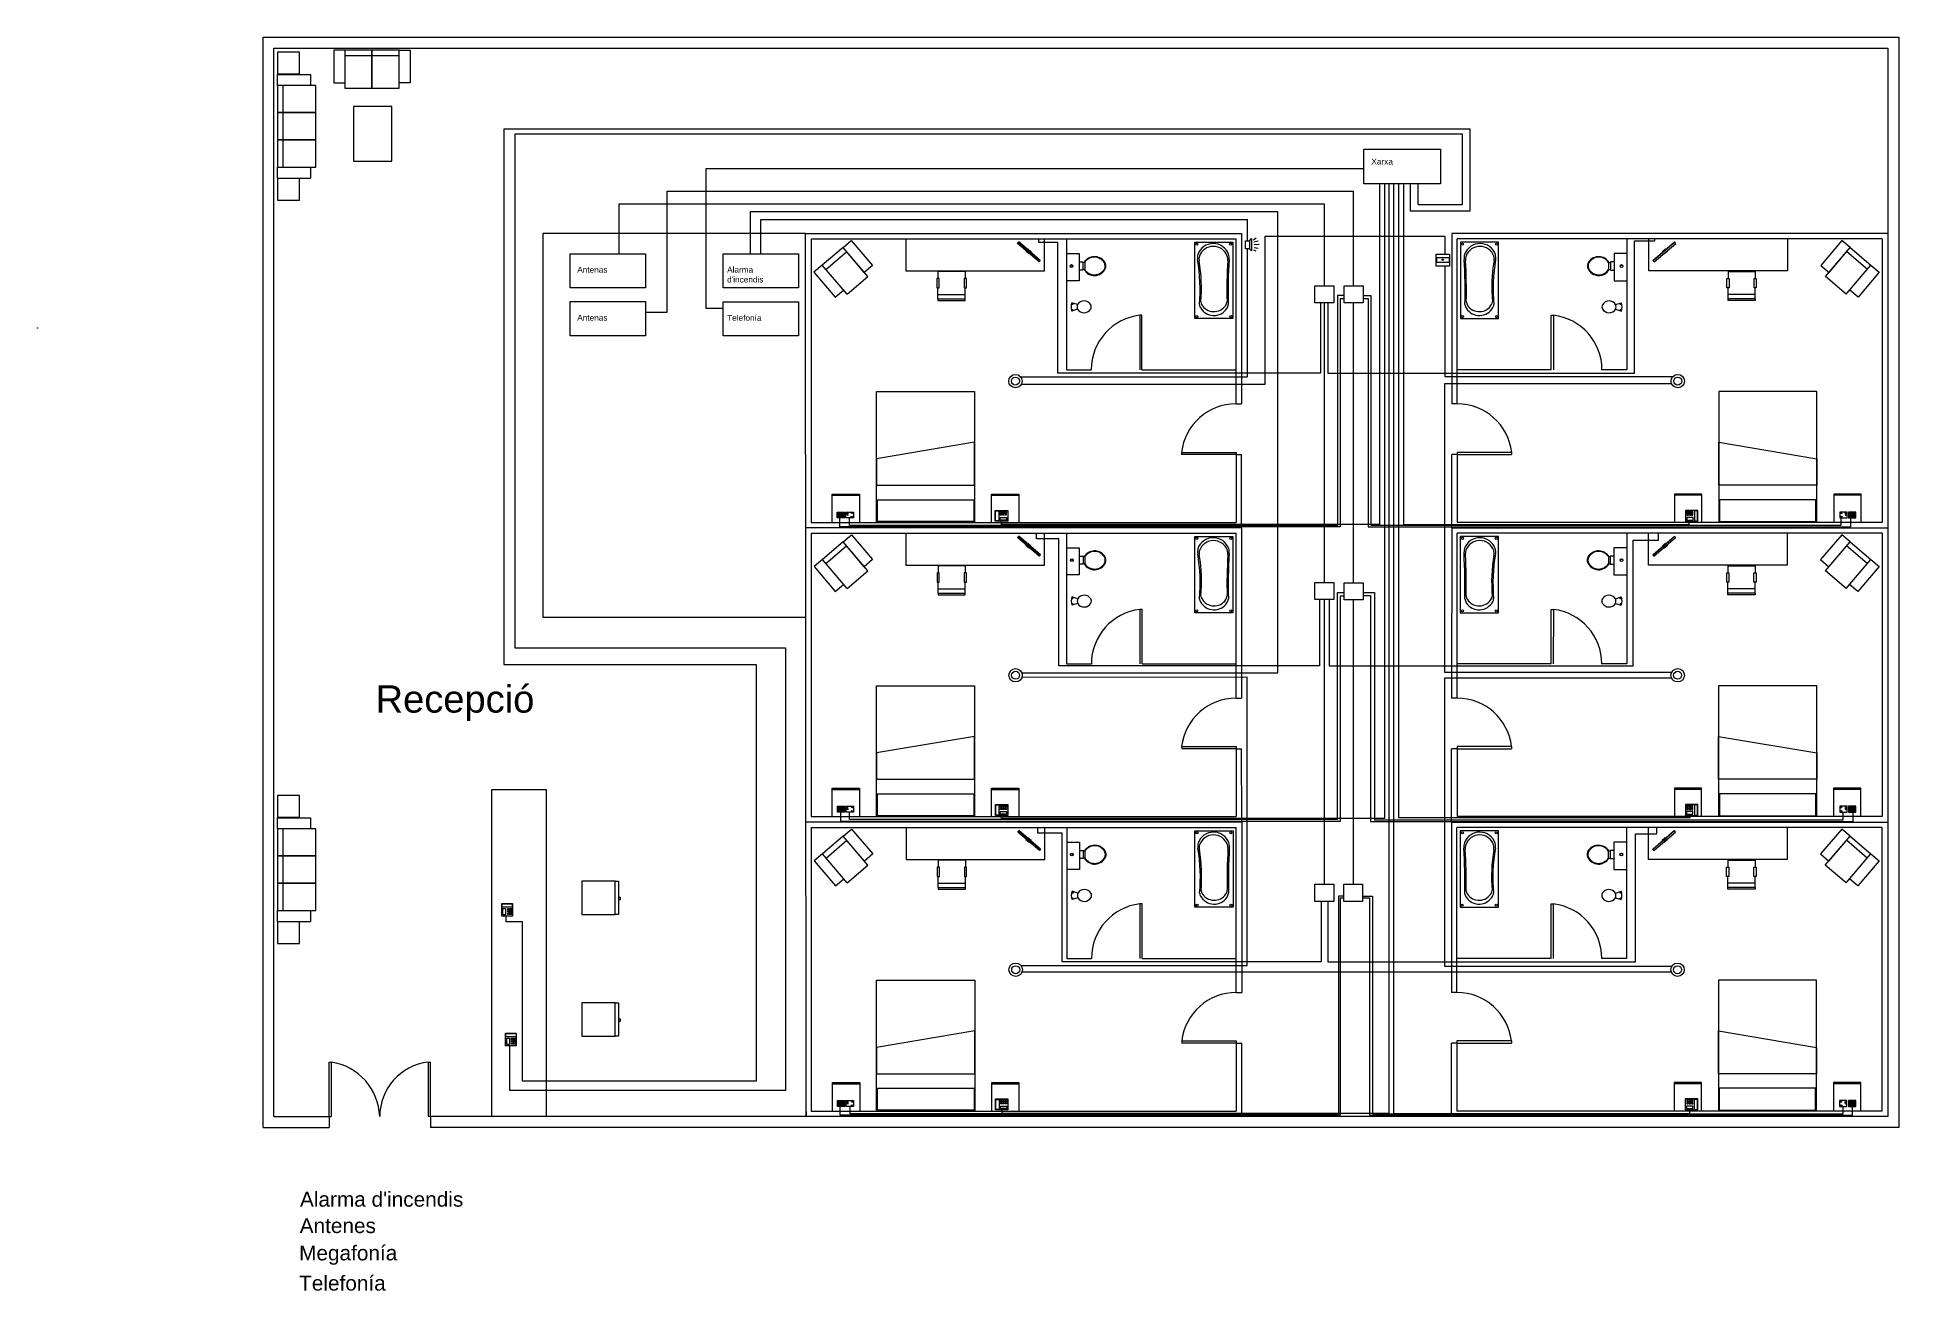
# Model space of a CAD drawing. Header units: millimetres. Extents: x -394 to 2856, y -285 to 1904.
import ezdxf

# ---------------------------------------------------------------- set-up
doc = ezdxf.new("R2010")
doc.units = ezdxf.units.MM
for name, color, linetype in [("Alarma d'incendis", 1, 'Continuous'), ('Antena', 2, 'Continuous'), ('Megafonía', 3, 'Continuous'), ('Teléfons', 4, 'Continuous')]:
    doc.layers.add(name, color=color, linetype=linetype)
doc.styles.get("Standard").update_dxf_attribs({"font": 'arial.ttf'})

msp = doc.modelspace()

# ---------------------------------------------------------------- texts
at = {"insert": (196.4, 772.2), "char_height": 47.61, "attachment_point": 1}
msp.add_mtext_dynamic_manual_height_columns('Recepció', width=16.058, gutter_width=12.5, heights=[0], dxfattribs=at)
at = {"layer": "Alarma d'incendis", "attachment_point": 1}
for width, insert, char_height in [(29.333, (810.3, 1503.3), 10.289), (305.099, (64.4, -112.3), 25.968)]:
    msp.add_mtext_dynamic_manual_height_columns("Alarma d'incendis", width=width, gutter_width=12.5, heights=[0], dxfattribs=dict(at, insert=insert, char_height=char_height))
at = {"layer": 'Antena', "attachment_point": 1}
for s, width, insert, char_height in [('Antenas', 29.333, (548.6, 1503.3), 10.29), ('Antenes', 12.367, (63.9, -158.4), 25.97)]:
    msp.add_mtext_dynamic_manual_height_columns(s, width=width, gutter_width=12.5, heights=[0], dxfattribs=dict(at, insert=insert, char_height=char_height))
at = {"layer": 'Megafonía', "attachment_point": 1}
for s, width, insert, char_height in [('Antenas', 29.333, (548.6, 1419.5), 10.29), ('Megafonía', 13.001, (62.9, -206.1), 25.97)]:
    msp.add_mtext_dynamic_manual_height_columns(s, width=width, gutter_width=12.5, heights=[0], dxfattribs=dict(at, insert=insert, char_height=char_height))
at = {"layer": 'Teléfons', "attachment_point": 1}
for s, width, insert, char_height in [('Xarxa', 25.095, (1935.4, 1692.2), 10.29), ('Telefonía', 29.333, (810.3, 1419.2), 10.29), ('Telefonía', 29.887, (62.9, -258.8), 25.97)]:
    msp.add_mtext_dynamic_manual_height_columns(s, width=width, gutter_width=12.5, heights=[0], dxfattribs=dict(at, insert=insert, char_height=char_height))

# ---------------------------------------------------------------- linework, layer by layer
for p, q in [((0, 0), (0, 1904.2)), ((0, 1904.2), (2856.3, 1904.2)), ((2856.3, 1904.2), (2856.3, 0)), ((19, 19), (19, 1885.2)), ((19, 1885.2), (2837.3, 1885.2)), ((25.4, 1878.4), (25.4, 1840.3)), ((63.5, 1878.4), (25.4, 1878.4)), ((63.5, 1840.3), (63.5, 1878.4)), ((142.5, 1881.6), (123.5, 1881.6)), ((123.5, 1881.6), (123.5, 1824.5)), ((190.1, 1881.6), (142.5, 1881.6)), ((142.5, 1881.6), (142.5, 1815)), ((142.5, 1872.1), (190.1, 1872.1)), ((237.7, 1881.6), (190.1, 1881.6)), ((190.1, 1881.6), (190.1, 1872.1)), ((190.1, 1815), (190.1, 1881.6)), ((190.1, 1872.1), (237.7, 1872.1)), ((190.1, 1872.1), (190.1, 1815)), ((237.7, 1824.5), (237.7, 1881.6)), ((237.7, 1881.6), (256.8, 1881.6)), ((237.7, 1815), (237.7, 1881.6)), ((256.8, 1881.6), (256.8, 1824.5)), ((2837.3, 1885.2), (2837.3, 19)), ((25.4, 1840.3), (63.5, 1840.3)), ((25.4, 1839.2), (82.5, 1839.2)), ((25.4, 1820.2), (25.4, 1839.2)), ((82.5, 1839.2), (82.5, 1820.2)), ((123.5, 1824.5), (142.5, 1824.5)), ((256.8, 1824.5), (237.7, 1824.5)), ((82.5, 1820.2), (25.4, 1820.2)), ((25.4, 1820.2), (25.4, 1772.6)), ((92, 1820.2), (25.4, 1820.2)), ((34.9, 1772.6), (34.9, 1820.2)), ((92, 1772.6), (92, 1820.2)), ((142.5, 1815), (190.1, 1815)), ((190.1, 1815), (237.7, 1815)), ((25.4, 1772.6), (34.9, 1772.6)), ((25.4, 1772.6), (25.4, 1725)), ((92, 1772.6), (25.4, 1772.6)), ((34.9, 1772.6), (92, 1772.6)), ((34.9, 1725), (34.9, 1772.6)), ((92, 1725), (92, 1772.6)), ((157.9, 1783.1), (157.9, 1687.9)), ((224.6, 1783.1), (157.9, 1783.1)), ((224.6, 1687.9), (224.6, 1783.1)), ((25.4, 1725), (34.9, 1725)), ((25.4, 1725), (25.4, 1677.4)), ((92, 1725), (25.4, 1725)), ((34.9, 1725), (92, 1725)), ((34.9, 1677.4), (34.9, 1725)), ((92, 1677.4), (92, 1725)), ((25.4, 1677.4), (34.9, 1677.4)), ((25.4, 1677.4), (82.5, 1677.4)), ((25.4, 1658.3), (25.4, 1677.4)), ((25.4, 1658.3), (82.5, 1658.3)), ((34.9, 1677.4), (92, 1677.4)), ((82.5, 1677.4), (82.5, 1658.3)), ((157.9, 1687.9), (224.6, 1687.9)), ((25.4, 1657.5), (25.4, 1619.4)), ((63.5, 1657.5), (25.4, 1657.5)), ((63.5, 1619.4), (63.5, 1657.5)), ((25.4, 1619.4), (63.5, 1619.4)), ((946.9, 1561.5), (488.3, 1561.5)), ((488.3, 1561.5), (488.3, 891.2)), ((948.2, 19), (946.9, 1561.5)), ((946.9, 1561.5), (1708.6, 1561.5)), ((1708.6, 1561.5), (1708.6, 1263.8)), ((2837.3, 1561.5), (2075.6, 1561.5)), ((2075.6, 1561.5), (2075.6, 1263.8)), ((956.9, 1551.9), (1699.1, 1551.9)), ((956.9, 1551.9), (956.9, 1056.8)), ((1012.7, 1536.9), (976.4, 1506)), ((982.6, 1498.7), (1018.9, 1529.6)), ((1012.7, 1536.9), (1027.2, 1549.2)), ((1049.7, 1493.4), (1012.7, 1536.9)), ((1055.9, 1486.1), (1012.7, 1536.9)), ((1027.2, 1549.2), (1064.2, 1505.7)), ((1122.3, 1551.9), (1122.3, 1496.1)), ((1364.5, 1496.1), (1364.5, 1551.9)), ((1402.9, 1551.9), (1402.9, 1323.4)), ((1626.8, 1412.9), (1626.8, 1546.2)), ((1626.8, 1546.2), (1693.4, 1546.2)), ((1693.4, 1546.2), (1693.4, 1412.9)), ((1699.1, 1263.8), (1699.1, 1551.9)), ((2085.1, 1263.8), (2085.1, 1551.9)), ((2827.3, 1551.9), (2085.1, 1551.9)), ((2090.8, 1546.2), (2090.8, 1412.9)), ((2157.5, 1546.2), (2090.8, 1546.2)), ((2157.5, 1412.9), (2157.5, 1546.2)), ((2381.4, 1551.9), (2381.4, 1323.4)), ((2419.7, 1496.1), (2419.7, 1551.9)), ((2661.9, 1551.9), (2661.9, 1496.1)), ((2757.1, 1549.2), (2720, 1505.7)), ((2728.3, 1486.1), (2771.6, 1536.9)), ((2734.5, 1493.4), (2771.6, 1536.9)), ((2771.6, 1536.9), (2757.1, 1549.2)), ((2801.6, 1498.7), (2765.4, 1529.6)), ((2771.6, 1536.9), (2807.8, 1506)), ((2827.3, 1551.9), (2827.3, 1056.8)), ((976.4, 1506), (962, 1493.6)), ((1019.7, 1455.2), (976.4, 1506)), ((1064.2, 1505.7), (1049.7, 1493.4)), ((1122.3, 1496.1), (1364.5, 1496.1)), ((1402.9, 1526.4), (1425, 1526.4)), ((1409.9, 1505.7), (1414, 1505.7)), ((1425, 1526.4), (1425, 1478.9)), ((1425, 1512), (1431.6, 1512)), ((1431.6, 1497.6), (1425, 1497.6)), ((1431.6, 1512), (1431.6, 1497.6)), ((1434.8, 1511), (1431.6, 1511)), ((1434.8, 1498.4), (1431.6, 1498.4)), ((1434.8, 1511), (1434.8, 1498.4)), ((2349.5, 1511), (2352.7, 1511)), ((2349.5, 1511), (2349.5, 1498.4)), ((2349.5, 1498.4), (2352.7, 1498.4)), ((2359.2, 1512), (2352.7, 1512)), ((2352.7, 1512), (2352.7, 1497.6)), ((2352.7, 1497.6), (2359.2, 1497.6)), ((2381.4, 1526.4), (2359.2, 1526.4)), ((2359.2, 1526.4), (2359.2, 1478.9)), ((2374.4, 1505.7), (2370.2, 1505.7)), ((2661.9, 1496.1), (2419.7, 1496.1)), ((2720, 1505.7), (2734.5, 1493.4)), ((2764.6, 1455.2), (2807.8, 1506)), ((2807.8, 1506), (2822.3, 1493.6)), ((962, 1493.6), (999, 1450.1)), ((1019.7, 1455.2), (1055.9, 1486.1)), ((1180.6, 1482.7), (1176.7, 1482.7)), ((1176.7, 1482.7), (1176.7, 1466.5)), ((1176.7, 1466.5), (1180.6, 1466.5)), ((1226, 1494.8), (1178.4, 1494.8)), ((1178.4, 1494.8), (1178.4, 1482.7)), ((1178.4, 1447.2), (1178.4, 1466.5)), ((1180.6, 1466.5), (1180.6, 1482.7)), ((1228.2, 1482.7), (1224.3, 1482.7)), ((1224.3, 1482.7), (1224.3, 1466.5)), ((1224.3, 1466.5), (1228.2, 1466.5)), ((1226, 1494.8), (1226, 1482.7)), ((1226, 1447.2), (1226, 1466.5)), ((1228.2, 1466.5), (1228.2, 1482.7)), ((1425, 1478.9), (1402.9, 1478.9)), ((2359.2, 1478.9), (2381.4, 1478.9)), ((2556, 1482.7), (2559.9, 1482.7)), ((2556, 1466.5), (2556, 1482.7)), ((2559.9, 1466.5), (2556, 1466.5)), ((2558.2, 1494.8), (2605.8, 1494.8)), ((2558.2, 1494.8), (2558.2, 1482.7)), ((2558.2, 1447.2), (2558.2, 1466.5)), ((2559.9, 1482.7), (2559.9, 1466.5)), ((2603.6, 1482.7), (2607.5, 1482.7)), ((2603.6, 1466.5), (2603.6, 1482.7)), ((2607.5, 1466.5), (2603.6, 1466.5)), ((2605.8, 1494.8), (2605.8, 1482.7)), ((2605.8, 1447.2), (2605.8, 1466.5)), ((2607.5, 1482.7), (2607.5, 1466.5)), ((2764.6, 1455.2), (2728.3, 1486.1)), ((2822.3, 1493.6), (2785.2, 1450.1)), ((999, 1450.1), (1013.5, 1462.5)), ((1178.4, 1455), (1226, 1455)), ((1178.4, 1447.2), (1226, 1447.2)), ((1178.4, 1447.2), (1178.4, 1444.3)), ((1178.4, 1444.3), (1226, 1444.3)), ((1226, 1444.3), (1226, 1447.2)), ((1422.3, 1437.5), (1412.3, 1440.5)), ((2361.9, 1437.5), (2372, 1440.5)), ((2605.8, 1455), (2558.2, 1455)), ((2605.8, 1447.2), (2558.2, 1447.2)), ((2558.2, 1444.3), (2558.2, 1447.2)), ((2605.8, 1444.3), (2558.2, 1444.3)), ((2605.8, 1447.2), (2605.8, 1444.3)), ((2785.2, 1450.1), (2770.7, 1462.5)), ((1422.3, 1429.1), (1412.3, 1426)), ((1530.9, 1418.6), (1530.9, 1323.4)), ((1534.7, 1418.6), (1530.9, 1418.6)), ((1534.7, 1323.4), (1534.7, 1418.6)), ((1693.4, 1412.9), (1626.8, 1412.9)), ((2090.8, 1412.9), (2157.5, 1412.9)), ((2249.5, 1323.4), (2249.5, 1418.6)), ((2249.5, 1418.6), (2253.4, 1418.6)), ((2253.4, 1418.6), (2253.3, 1323.4)), ((2361.9, 1429.1), (2372, 1426)), ((1402.9, 1323.4), (1446.3, 1323.4)), ((1534.7, 1323.4), (1699.3, 1323.4)), ((2249.5, 1323.4), (2084.9, 1323.4)), ((2381.4, 1323.4), (2338, 1323.4)), ((1070.9, 1056.8), (1070.9, 1285.4)), ((1070.9, 1285.4), (1242.3, 1285.4)), ((1242.3, 1285.4), (1242.3, 1056.8)), ((2713.3, 1285.4), (2541.9, 1285.4)), ((2541.9, 1285.4), (2541.9, 1056.8)), ((2713.3, 1056.8), (2713.3, 1285.4)), ((1699.1, 1263.8), (1708.6, 1263.8)), ((2085.1, 1263.8), (2075.6, 1263.8)), ((1242.3, 1197.1), (1070.9, 1168)), ((1242.3, 1122), (1242.3, 1197.1)), ((1603.9, 1179.2), (1603.9, 1175.3)), ((1603.9, 1179.2), (1699.1, 1179.1)), ((1699.1, 1175.3), (1603.9, 1175.3)), ((1699.1, 1179.1), (1699.1, 1056.8)), ((1699.1, 1175.3), (1708.6, 1175.3)), ((1708.6, 1047.3), (1708.6, 1175.3)), ((2085.1, 1175.3), (2075.6, 1175.3)), ((2075.6, 1047.3), (2075.6, 1175.3)), ((2180.3, 1179.2), (2085.1, 1179.1)), ((2085.1, 1179.1), (2085.1, 1056.8)), ((2085.1, 1175.3), (2180.3, 1175.3)), ((2180.3, 1179.2), (2180.3, 1175.3)), ((2541.9, 1122), (2541.9, 1197.1)), ((2541.9, 1197.1), (2713.3, 1168)), ((1070.9, 1168), (1070.9, 1122)), ((2713.3, 1168), (2713.3, 1122)), ((993.8, 1104.5), (993.8, 1106.4)), ((993.8, 1106.4), (1041.4, 1106.4)), ((1041.4, 1106.4), (1041.4, 1104.5)), ((1070.9, 1122), (1242.3, 1122)), ((1271.9, 1104.5), (1271.9, 1106.4)), ((1271.9, 1106.4), (1319.5, 1106.4)), ((1319.5, 1106.4), (1319.5, 1104.5)), ((2512.3, 1106.4), (2464.7, 1106.4)), ((2464.7, 1106.4), (2464.7, 1104.5)), ((2512.3, 1104.5), (2512.3, 1106.4)), ((2713.3, 1122), (2541.9, 1122)), ((2790.4, 1106.4), (2742.8, 1106.4)), ((2742.8, 1106.4), (2742.8, 1104.5)), ((2790.4, 1104.5), (2790.4, 1106.4)), ((993.8, 1056.8), (993.8, 1104.5)), ((993.8, 1104.5), (1041.4, 1104.5)), ((1041.4, 1104.5), (1041.4, 1056.8)), ((1072.7, 1058.2), (1072.7, 1096.5)), ((1072.7, 1096.5), (1241.1, 1096.5)), ((1241.1, 1096.5), (1241.1, 1058.2)), ((1271.9, 1056.8), (1271.9, 1104.5)), ((1271.9, 1104.5), (1319.5, 1104.5)), ((1319.5, 1104.5), (1319.5, 1056.8)), ((2512.3, 1104.5), (2464.7, 1104.5)), ((2464.7, 1104.5), (2464.7, 1056.8)), ((2512.3, 1056.8), (2512.3, 1104.5)), ((2711.5, 1096.5), (2543.2, 1096.5)), ((2543.2, 1096.5), (2543.2, 1058.2)), ((2711.5, 1058.2), (2711.5, 1096.5)), ((2790.4, 1104.5), (2742.8, 1104.5)), ((2742.8, 1104.5), (2742.8, 1056.8)), ((2790.4, 1056.8), (2790.4, 1104.5)), ((1708.6, 1047.3), (947.4, 1047.3)), ((956.9, 1056.8), (1699.1, 1056.8)), ((1241.1, 1058.2), (1073.1, 1058.2)), ((1708.6, 1047.3), (1708.8, 749.9)), ((2075.6, 1047.3), (2075.4, 749.9)), ((2075.6, 1047.3), (2836.9, 1047.3)), ((2827.3, 1056.8), (2085.1, 1056.8)), ((2543.2, 1058.2), (2711.2, 1058.2)), ((957.1, 1038.1), (1699.3, 1038.1)), ((957.1, 1038.1), (957.1, 543)), ((1012.9, 1023), (976.6, 992.1)), ((982.8, 984.9), (1019, 1015.7)), ((1012.9, 1023), (1027.4, 1035.3)), ((1049.9, 979.5), (1012.9, 1023)), ((1056.1, 972.3), (1012.9, 1023)), ((1027.4, 1035.3), (1064.4, 991.9)), ((1122.5, 1038.1), (1122.5, 982.3)), ((1364.7, 982.3), (1364.7, 1038.1)), ((1403.1, 1038.1), (1403.1, 809.6)), ((1403.1, 1012.5), (1425.2, 1012.5)), ((1425.2, 1012.5), (1425.2, 965.1)), ((1626.9, 899.1), (1626.9, 1032.4)), ((1626.9, 1032.4), (1693.6, 1032.4)), ((1693.6, 1032.4), (1693.6, 899.1)), ((1699.3, 749.9), (1699.3, 1038.1)), ((2084.9, 749.9), (2084.9, 1038.1)), ((2827.1, 1038.1), (2084.9, 1038.1)), ((2090.6, 1032.4), (2090.6, 899.1)), ((2157.3, 1032.4), (2090.6, 1032.4)), ((2157.3, 899.1), (2157.3, 1032.4)), ((2381.2, 1012.5), (2359, 1012.5)), ((2359, 1012.5), (2359, 965.1)), ((2381.2, 1038.1), (2381.2, 809.6)), ((2419.5, 982.3), (2419.5, 1038.1)), ((2661.7, 1038.1), (2661.7, 982.3)), ((2756.9, 1035.3), (2719.8, 991.9)), ((2728.1, 972.3), (2771.4, 1023)), ((2734.3, 979.5), (2771.4, 1023)), ((2771.4, 1023), (2756.9, 1035.3)), ((2801.4, 984.9), (2765.2, 1015.7)), ((2771.4, 1023), (2807.6, 992.1)), ((2827.1, 1038.1), (2827.1, 543)), ((976.6, 992.1), (962.2, 979.8)), ((962.2, 979.8), (999.2, 936.3)), ((1019.9, 941.4), (976.6, 992.1)), ((1064.4, 991.9), (1049.9, 979.5)), ((1122.5, 982.3), (1364.7, 982.3)), ((1226.2, 980.9), (1178.6, 980.9)), ((1178.6, 980.9), (1178.6, 968.9)), ((1226.2, 980.9), (1226.2, 968.9)), ((1410.1, 991.8), (1414.2, 991.9)), ((1425.2, 998.1), (1431.8, 998.1)), ((1431.8, 983.7), (1425.2, 983.7)), ((1431.8, 998.1), (1431.8, 983.7)), ((1435, 997.1), (1431.8, 997.1)), ((1435, 984.5), (1431.8, 984.5)), ((1435, 997.1), (1435, 984.5)), ((2349.3, 997.1), (2352.5, 997.1)), ((2349.3, 997.1), (2349.3, 984.5)), ((2349.3, 984.5), (2352.5, 984.5)), ((2359, 998.1), (2352.5, 998.1)), ((2352.5, 998.1), (2352.5, 983.7)), ((2352.5, 983.7), (2359, 983.7)), ((2374.2, 991.8), (2370, 991.9)), ((2661.7, 982.3), (2419.5, 982.3)), ((2558, 980.9), (2605.6, 980.9)), ((2558, 980.9), (2558, 968.9)), ((2605.6, 980.9), (2605.6, 968.9)), ((2719.8, 991.9), (2734.3, 979.5)), ((2764.4, 941.4), (2807.6, 992.1)), ((2822.1, 979.8), (2785, 936.3)), ((2807.6, 992.1), (2822.1, 979.8)), ((999.2, 936.3), (1013.7, 948.6)), ((1019.9, 941.4), (1056.1, 972.3)), ((1180.8, 968.9), (1176.9, 968.9)), ((1176.9, 968.9), (1176.9, 952.7)), ((1176.9, 952.7), (1180.8, 952.7)), ((1178.6, 933.3), (1178.6, 952.7)), ((1180.8, 952.7), (1180.8, 968.9)), ((1228.4, 968.9), (1224.5, 968.9)), ((1224.5, 968.9), (1224.5, 952.7)), ((1224.5, 952.7), (1228.4, 952.7)), ((1226.2, 933.3), (1226.2, 952.7)), ((1228.4, 952.7), (1228.4, 968.9)), ((1425.2, 965.1), (1403.1, 965.1)), ((2359, 965.1), (2381.2, 965.1)), ((2555.8, 968.9), (2559.7, 968.9)), ((2555.8, 952.7), (2555.8, 968.9)), ((2559.7, 952.7), (2555.8, 952.7)), ((2558, 933.3), (2558, 952.7)), ((2559.7, 968.9), (2559.7, 952.7)), ((2603.4, 968.9), (2607.3, 968.9)), ((2603.4, 952.7), (2603.4, 968.9)), ((2607.3, 952.7), (2603.4, 952.7)), ((2605.6, 933.3), (2605.6, 952.7)), ((2607.3, 968.9), (2607.3, 952.7)), ((2764.4, 941.4), (2728.1, 972.3)), ((2785, 936.3), (2770.5, 948.6)), ((1178.6, 941.1), (1226.2, 941.1)), ((1178.6, 933.3), (1226.2, 933.3)), ((1178.6, 933.3), (1178.6, 930.5)), ((1178.6, 930.5), (1226.2, 930.5)), ((1226.2, 930.5), (1226.2, 933.3)), ((1422.5, 923.6), (1412.5, 926.7)), ((1422.5, 915.2), (1412.5, 912.2)), ((2361.7, 923.6), (2371.8, 926.7)), ((2361.7, 915.2), (2371.8, 912.2)), ((2605.6, 941.1), (2558, 941.1)), ((2605.6, 933.3), (2558, 933.3)), ((2558, 930.5), (2558, 933.3)), ((2605.6, 930.5), (2558, 930.5)), ((2605.6, 933.3), (2605.6, 930.5)), ((488.3, 891.2), (947.5, 891.5)), ((1531.1, 904.8), (1531.1, 809.6)), ((1534.9, 904.8), (1531.1, 904.8)), ((1534.9, 809.6), (1534.9, 904.8)), ((1693.6, 899.1), (1626.9, 899.1)), ((2090.6, 899.1), (2157.3, 899.1)), ((2249.3, 809.6), (2249.3, 904.8)), ((2249.3, 904.8), (2253.2, 904.8)), ((2253.2, 904.8), (2253.1, 809.6)), ((1403.1, 809.6), (1446.5, 809.6)), ((1534.9, 809.6), (1699.5, 809.6)), ((2249.3, 809.6), (2084.7, 809.6)), ((2381.2, 809.6), (2337.8, 809.6)), ((1071.1, 543), (1071.1, 771.5)), ((1071.1, 771.5), (1242.5, 771.5)), ((1242.5, 771.5), (1242.5, 543)), ((1699.3, 749.9), (1708.8, 749.9)), ((2084.9, 749.9), (2075.4, 749.9)), ((2713.1, 771.5), (2541.7, 771.5)), ((2541.7, 771.5), (2541.7, 543)), ((2713.1, 543), (2713.1, 771.5)), ((1242.5, 683.2), (1071.1, 654.1)), ((1242.5, 608.2), (1242.5, 683.2)), ((2541.7, 608.2), (2541.7, 683.2)), ((2541.7, 683.2), (2713.1, 654.1)), ((1071.1, 654.1), (1071.1, 608.2)), ((1604.1, 665.3), (1604.1, 661.5)), ((1604.1, 665.3), (1699.3, 665.3)), ((1699.3, 661.5), (1604.1, 661.5)), ((1699.3, 665.3), (1699.3, 543)), ((1699.3, 661.5), (1708.8, 661.5)), ((1708.9, 533.2), (1708.8, 661.5)), ((2075.4, 533.2), (2075.4, 661.5)), ((2084.9, 661.5), (2075.4, 661.5)), ((2180.1, 665.3), (2084.9, 665.3)), ((2084.9, 665.3), (2084.9, 543)), ((2084.9, 661.5), (2180.1, 661.5)), ((2180.1, 665.3), (2180.1, 661.5)), ((2713.1, 654.1), (2713.1, 608.2)), ((399.3, 19), (399.3, 590.3)), ((399.3, 590.3), (494.5, 590.3)), ((494.5, 590.3), (494.5, 19)), ((994, 590.6), (994, 592.5)), ((994, 592.5), (1041.6, 592.5)), ((994, 543), (994, 590.6)), ((994, 590.6), (1041.6, 590.6)), ((1041.6, 592.5), (1041.6, 590.6)), ((1041.6, 590.6), (1041.6, 543)), ((1071.1, 608.2), (1242.5, 608.2)), ((1272.1, 590.6), (1272.1, 592.5)), ((1272.1, 592.5), (1319.7, 592.5)), ((1272.1, 543), (1272.1, 590.6)), ((1272.1, 590.6), (1319.7, 590.6)), ((1319.7, 592.5), (1319.7, 590.6)), ((1319.7, 590.6), (1319.7, 543)), ((2512.1, 592.5), (2464.5, 592.5)), ((2464.5, 592.5), (2464.5, 590.6)), ((2512.1, 590.6), (2464.5, 590.6)), ((2464.5, 590.6), (2464.5, 543)), ((2512.1, 590.6), (2512.1, 592.5)), ((2512.1, 543), (2512.1, 590.6)), ((2713.1, 608.2), (2541.7, 608.2)), ((2790.2, 592.5), (2742.6, 592.5)), ((2742.6, 592.5), (2742.6, 590.6)), ((2790.2, 590.6), (2742.6, 590.6)), ((2742.6, 590.6), (2742.6, 543)), ((2790.2, 590.6), (2790.2, 592.5)), ((2790.2, 543), (2790.2, 590.6)), ((25.4, 580), (25.4, 542)), ((63.5, 580), (25.4, 580)), ((63.5, 542), (63.5, 580)), ((1072.9, 544.3), (1072.9, 582.6)), ((1072.9, 582.6), (1241.3, 582.6)), ((1241.3, 582.6), (1241.3, 544.3)), ((2711.3, 582.6), (2543, 582.6)), ((2543, 582.6), (2543, 544.3)), ((2711.3, 544.3), (2711.3, 582.6)), ((25.4, 542), (63.5, 542)), ((25.4, 540.9), (82.5, 540.9)), ((25.4, 521.9), (25.4, 540.9)), ((82.5, 521.9), (25.4, 521.9)), ((25.4, 521.9), (25.4, 474.3)), ((92, 521.9), (25.4, 521.9)), ((34.9, 474.3), (34.9, 521.9)), ((82.5, 540.9), (82.5, 521.9)), ((92, 474.3), (92, 521.9)), ((1708.9, 533.2), (947.8, 533.2)), ((957.1, 543), (1699.3, 543)), ((957.3, 523.9), (1699.5, 523.9)), ((957.3, 523.9), (957.3, 28.8)), ((1013.1, 508.9), (1027.6, 521.2)), ((1027.6, 521.2), (1064.6, 477.7)), ((1241.3, 544.3), (1073.3, 544.3)), ((1122.7, 523.9), (1122.7, 468.1)), ((1364.9, 468.1), (1364.9, 523.9)), ((1403.3, 523.9), (1403.3, 295.4)), ((1699.5, 235.8), (1699.5, 523.9)), ((1708.9, 533.2), (1709, 235.8)), ((2075.4, 533.2), (2075.2, 235.8)), ((2075.4, 533.2), (2836.4, 533.2)), ((2084.7, 235.8), (2084.7, 523.9)), ((2826.9, 523.9), (2084.7, 523.9)), ((2827.1, 543), (2084.9, 543)), ((2381, 523.9), (2381, 295.4)), ((2419.3, 468.1), (2419.3, 523.9)), ((2543, 544.3), (2711, 544.3)), ((2661.5, 523.9), (2661.5, 468.1)), ((2756.7, 521.2), (2719.6, 477.7)), ((2771.2, 508.9), (2756.7, 521.2)), ((2826.9, 523.9), (2826.9, 28.8)), ((1013.1, 508.9), (976.8, 478)), ((983, 470.7), (1019.2, 501.6)), ((1050.1, 465.4), (1013.1, 508.9)), ((1056.3, 458.1), (1013.1, 508.9)), ((1403.3, 498.4), (1425.4, 498.4)), ((1425.4, 498.4), (1425.4, 450.9)), ((1627.1, 384.9), (1627.1, 518.2)), ((1627.1, 518.2), (1693.8, 518.2)), ((1693.8, 518.2), (1693.8, 384.9)), ((2090.4, 518.2), (2090.4, 384.9)), ((2157.1, 518.2), (2090.4, 518.2)), ((2157.1, 384.9), (2157.1, 518.2)), ((2381, 498.4), (2358.8, 498.4)), ((2358.8, 498.4), (2358.8, 450.9)), ((2727.9, 458.1), (2771.2, 508.9)), ((2734.1, 465.4), (2771.2, 508.9)), ((2801.2, 470.7), (2765, 501.6)), ((2771.2, 508.9), (2807.4, 478)), ((25.4, 474.3), (34.9, 474.3)), ((25.4, 474.3), (25.4, 426.7)), ((92, 474.3), (25.4, 474.3)), ((34.9, 474.3), (92, 474.3)), ((34.9, 426.7), (34.9, 474.3)), ((92, 426.7), (92, 474.3)), ((976.8, 478), (962.4, 465.6)), ((962.4, 465.6), (999.4, 422.1)), ((1020.1, 427.3), (976.8, 478)), ((1020.1, 427.3), (1056.3, 458.1)), ((1064.6, 477.7), (1050.1, 465.4)), ((1122.7, 468.1), (1364.9, 468.1)), ((1226.4, 466.8), (1178.8, 466.8)), ((1178.8, 466.8), (1178.8, 454.7)), ((1226.4, 466.8), (1226.4, 454.7)), ((1410.3, 477.7), (1414.4, 477.7)), ((1425.4, 484), (1432, 484)), ((1432, 469.6), (1425.4, 469.6)), ((1432, 484), (1432, 469.6)), ((1435.2, 483), (1432, 483)), ((1435.2, 470.4), (1432, 470.4)), ((1435.2, 483), (1435.2, 470.4)), ((2349.1, 483), (2352.3, 483)), ((2349.1, 483), (2349.1, 470.4)), ((2349.1, 470.4), (2352.3, 470.4)), ((2358.8, 484), (2352.3, 484)), ((2352.3, 484), (2352.3, 469.6)), ((2352.3, 469.6), (2358.8, 469.6)), ((2374, 477.7), (2369.8, 477.7)), ((2661.5, 468.1), (2419.3, 468.1)), ((2557.8, 466.8), (2605.4, 466.8)), ((2557.8, 466.8), (2557.8, 454.7)), ((2605.4, 466.8), (2605.4, 454.7)), ((2719.6, 477.7), (2734.1, 465.4)), ((2764.2, 427.3), (2727.9, 458.1)), ((2764.2, 427.3), (2807.4, 478)), ((2821.9, 465.6), (2784.8, 422.1)), ((2807.4, 478), (2821.9, 465.6)), ((25.4, 426.7), (34.9, 426.7)), ((25.4, 426.7), (25.4, 379.1)), ((92, 426.7), (25.4, 426.7)), ((34.9, 426.7), (92, 426.7)), ((34.9, 379.1), (34.9, 426.7)), ((92, 379.1), (92, 426.7)), ((556.6, 430), (556.6, 371.8)), ((614.8, 430), (556.6, 430)), ((614.8, 371.8), (614.8, 430)), ((614.8, 430), (620.7, 430)), ((620.7, 430), (620.7, 371.8)), ((999.4, 422.1), (1013.9, 434.5)), ((1181, 454.7), (1177.1, 454.7)), ((1177.1, 454.7), (1177.1, 438.5)), ((1177.1, 438.5), (1181, 438.5)), ((1178.8, 419.2), (1178.8, 438.5)), ((1178.8, 427), (1226.4, 427)), ((1181, 438.5), (1181, 454.7)), ((1228.6, 454.7), (1224.7, 454.7)), ((1224.7, 454.7), (1224.7, 438.5)), ((1224.7, 438.5), (1228.6, 438.5)), ((1226.4, 419.2), (1226.4, 438.5)), ((1228.6, 438.5), (1228.6, 454.7)), ((1425.4, 450.9), (1403.3, 450.9)), ((2358.8, 450.9), (2381, 450.9)), ((2555.6, 454.7), (2559.5, 454.7)), ((2555.6, 438.5), (2555.6, 454.7)), ((2559.5, 438.5), (2555.6, 438.5)), ((2557.8, 419.2), (2557.8, 438.5)), ((2605.4, 427), (2557.8, 427)), ((2559.5, 454.7), (2559.5, 438.5)), ((2603.2, 454.7), (2607.1, 454.7)), ((2603.2, 438.5), (2603.2, 454.7)), ((2607.1, 438.5), (2603.2, 438.5)), ((2605.4, 419.2), (2605.4, 438.5)), ((2607.1, 454.7), (2607.1, 438.5)), ((2784.8, 422.1), (2770.3, 434.5)), ((624.2, 401.7), (620.7, 401.7)), ((620.7, 398.2), (624.2, 398.2)), ((624.2, 398.2), (624.2, 401.7)), ((1178.8, 419.2), (1226.4, 419.2)), ((1178.8, 419.2), (1178.8, 416.3)), ((1178.8, 416.3), (1226.4, 416.3)), ((1226.4, 416.3), (1226.4, 419.2)), ((1422.7, 409.5), (1412.7, 412.5)), ((1422.7, 401.1), (1412.7, 398)), ((1531.3, 390.7), (1531.3, 295.4)), ((1535.1, 390.7), (1531.3, 390.7)), ((1535.1, 295.4), (1535.1, 390.7)), ((2249.1, 295.4), (2249.1, 390.7)), ((2249.1, 390.7), (2253, 390.7)), ((2253, 390.7), (2252.9, 295.4)), ((2361.5, 409.5), (2371.6, 412.5)), ((2361.5, 401.1), (2371.6, 398)), ((2605.4, 419.2), (2557.8, 419.2)), ((2557.8, 416.3), (2557.8, 419.2)), ((2605.4, 416.3), (2557.8, 416.3)), ((2605.4, 419.2), (2605.4, 416.3)), ((25.4, 379.1), (34.9, 379.1)), ((25.4, 379.1), (82.5, 379.1)), ((25.4, 360), (25.4, 379.1)), ((25.4, 360), (82.5, 360)), ((25.4, 359.2), (25.4, 321.1)), ((63.5, 359.2), (25.4, 359.2)), ((34.9, 379.1), (92, 379.1)), ((63.5, 321.1), (63.5, 359.2)), ((82.5, 379.1), (82.5, 360)), ((556.6, 371.8), (614.8, 371.8)), ((620.7, 371.8), (614.8, 371.8)), ((1693.8, 384.9), (1627.1, 384.9)), ((2090.4, 384.9), (2157.1, 384.9)), ((25.4, 321.1), (63.5, 321.1)), ((1403.3, 295.4), (1446.7, 295.4)), ((1535.1, 295.4), (1699.7, 295.4)), ((2249.1, 295.4), (2084.5, 295.4)), ((2381, 295.4), (2337.6, 295.4)), ((1071.3, 28.8), (1071.3, 257.4)), ((1071.3, 257.4), (1242.7, 257.4)), ((1242.7, 257.4), (1242.7, 28.8)), ((1699.5, 235.8), (1709, 235.8)), ((2084.7, 235.8), (2075.2, 235.8)), ((2712.9, 257.4), (2541.5, 257.4)), ((2541.5, 257.4), (2541.5, 28.8)), ((2712.9, 28.8), (2712.9, 257.4)), ((556.6, 217.7), (556.6, 159.5)), ((614.8, 217.7), (556.6, 217.7)), ((614.8, 159.5), (614.8, 217.7)), ((614.8, 217.7), (620.7, 217.7)), ((620.7, 217.7), (620.7, 159.5)), ((624.2, 189.4), (620.7, 189.4)), ((620.7, 185.9), (624.2, 185.9)), ((624.2, 185.9), (624.2, 189.4)), ((1242.7, 169.1), (1071.3, 140)), ((1242.7, 94), (1242.7, 169.1)), ((2541.5, 94), (2541.5, 169.1)), ((2541.5, 169.1), (2712.9, 140)), ((556.6, 159.5), (614.8, 159.5)), ((620.7, 159.5), (614.8, 159.5)), ((1071.3, 140), (1071.3, 94)), ((1604.3, 151.2), (1604.3, 147.3)), ((1604.3, 151.2), (1699.5, 151.1)), ((1699.5, 147.3), (1604.3, 147.3)), ((1699.5, 151.1), (1699.5, 28.8)), ((1699.5, 147.3), (1709, 147.3)), ((1709, 19), (1709, 147.3)), ((2075.2, 19), (2075.2, 147.3)), ((2084.7, 147.3), (2075.2, 147.3)), ((2179.9, 151.2), (2084.7, 151.1)), ((2084.7, 151.1), (2084.7, 28.8)), ((2084.7, 147.3), (2179.9, 147.3)), ((2179.9, 151.2), (2179.9, 147.3)), ((2712.9, 140), (2712.9, 94)), ((115.3, 19), (115.3, 114.3)), ((115.3, 114.3), (119.1, 114.3)), ((119.1, 114.3), (119.1, 19)), ((288.3, 114.3), (292.2, 114.3)), ((288.3, 114.3), (288.4, 19)), ((292.2, 19), (292.2, 114.3)), ((994.2, 76.5), (994.2, 78.4)), ((994.2, 78.4), (1041.8, 78.4)), ((994.2, 28.8), (994.2, 76.5)), ((994.2, 76.5), (1041.8, 76.5)), ((1041.8, 78.4), (1041.8, 76.5)), ((1041.8, 76.5), (1041.8, 28.8)), ((1071.3, 94), (1242.7, 94)), ((1073.1, 30.2), (1073.1, 68.5)), ((1073.1, 68.5), (1241.5, 68.5)), ((1241.5, 68.5), (1241.5, 30.2)), ((1272.3, 76.5), (1272.3, 78.4)), ((1272.3, 78.4), (1319.9, 78.4)), ((1272.3, 28.8), (1272.3, 76.5)), ((1272.3, 76.5), (1319.9, 76.5)), ((1319.9, 78.4), (1319.9, 76.5)), ((1319.9, 76.5), (1319.9, 28.8)), ((2511.9, 78.4), (2464.3, 78.4)), ((2464.3, 78.4), (2464.3, 76.5)), ((2511.9, 76.5), (2464.3, 76.5)), ((2464.3, 76.5), (2464.3, 28.8)), ((2511.9, 76.5), (2511.9, 78.4)), ((2511.9, 28.8), (2511.9, 76.5)), ((2712.9, 94), (2541.5, 94)), ((2711.1, 68.5), (2542.8, 68.5)), ((2542.8, 68.5), (2542.8, 30.2)), ((2711.1, 30.2), (2711.1, 68.5)), ((2790, 78.4), (2742.4, 78.4)), ((2742.4, 78.4), (2742.4, 76.5)), ((2790, 76.5), (2742.4, 76.5)), ((2742.4, 76.5), (2742.4, 28.8)), ((2790, 76.5), (2790, 78.4)), ((2790, 28.8), (2790, 76.5)), ((0, 0), (115.3, 0)), ((19, 19), (115.3, 19)), ((115.3, 19), (115.3, 0)), ((115.3, 19), (119.1, 19)), ((292.2, 19), (288.4, 19)), ((2837.3, 19), (292.2, 19)), ((292.2, 19), (292.2, 0)), ((2856.3, 0), (292.2, 0)), ((948.2, 27.9), (948.2, 18.4)), ((957.3, 28.8), (1699.5, 28.8)), ((1241.5, 30.2), (1073.5, 30.2)), ((2826.9, 28.8), (2084.7, 28.8)), ((2542.8, 30.2), (2710.8, 30.2))]:
    msp.add_line(p, q)
for centre, radius in [((1630.5, 1542.8), 1.77), ((1689.6, 1542.8), 1.77), ((2094.6, 1542.8), 1.77), ((2153.7, 1542.8), 1.77), ((1411.9, 1504.6), 2.39), ((2372.3, 1504.6), 2.39), ((1413.5, 1437.9), 0.591), ((2370.7, 1437.9), 0.591), ((1413.3, 1428.4), 0.591), ((1630.5, 1416.2), 1.77), ((1689.8, 1416.2), 1.77), ((2094.4, 1416.2), 1.77), ((2153.7, 1416.2), 1.77), ((2370.9, 1428.4), 0.591), ((-394.2, 1396.3), 0.248), ((1630.7, 1029), 1.77), ((1689.8, 1029), 1.77), ((2094.4, 1029), 1.77), ((2153.5, 1029), 1.77), ((1412.1, 990.7), 2.39), ((2372.1, 990.7), 2.39), ((1413.5, 914.5), 0.591), ((1413.7, 924.1), 0.591), ((2370.5, 924.1), 0.591), ((2370.7, 914.5), 0.591), ((1630.7, 902.3), 1.77), ((1690, 902.3), 1.77), ((2094.2, 902.3), 1.77), ((2153.5, 902.3), 1.77), ((1630.9, 514.8), 1.77), ((1690, 514.8), 1.77), ((2094.2, 514.8), 1.77), ((2153.3, 514.8), 1.77), ((1412.3, 476.6), 2.39), ((2371.9, 476.6), 2.39), ((1413.7, 400.4), 0.591), ((1413.9, 409.9), 0.591), ((2370.3, 409.9), 0.591), ((2370.5, 400.4), 0.591), ((1630.9, 388.2), 1.77), ((1690.2, 388.2), 1.77), ((2094, 388.2), 1.77), ((2153.3, 388.2), 1.77)]:
    msp.add_circle(centre, radius)
for centre, radius, start, end in [((1659.2, 1515.4), 28.5, 19.8251, 160.8423), ((1659.4, 1513.2), 25.8, 19.8251, 160.8423), ((2125, 1515.4), 28.5, 19.1577, 160.1749), ((2124.9, 1513.2), 25.8, 19.1577, 160.1749), ((1451.9, 1499.1), 21.8, 37.0523, 146.9015), ((1451.8, 1508.9), 20.9, 210.0742, 333.7518), ((1451.7, 1499.9), 20.2, 30.9934, 146.788), ((1451.7, 1509.5), 20.2, 213.212, 330.6533), ((1458.8, 1504.7), 11.7, 334.0962, 29.0126), ((1459.1, 1504.8), 12.6, 335.8135, 36.1248), ((1651.8, 1519.5), 20.2, 164.9524, 190.625), ((1328.7, 1464.3), 307.6, 354.9384, 9.6378), ((1652.6, 1516.9), 18.3, 164.9524, 190.625), ((1359.4, 1466.8), 279.2, 354.9384, 9.6378), ((2484, 1464.3), 801, 176.4549, 181.5648), ((1666.3, 1516), 18.3, 353.0736, 18.7462), ((2567.7, 1461.6), 882.5, 176.4549, 181.5648), ((1666.9, 1518.6), 20.2, 353.0736, 18.7462), ((2117.4, 1518.6), 20.2, 161.2538, 186.9264), ((1216.5, 1461.6), 882.5, 358.4352, 3.5451), ((2117.9, 1516), 18.3, 161.2538, 186.9264), ((1300.3, 1464.3), 801, 358.4352, 3.5451), ((2424.8, 1466.8), 279.2, 170.3622, 185.0616), ((2455.5, 1464.3), 307.6, 170.3622, 185.0616), ((2131.6, 1516.9), 18.3, 349.375, 15.0476), ((2132.4, 1519.5), 20.2, 349.375, 15.0476), ((2325.1, 1504.8), 12.6, 143.8752, 204.1865), ((2332.4, 1508.9), 20.9, 206.2482, 329.9258), ((2325.4, 1504.7), 11.7, 150.9874, 205.9038), ((2332.3, 1499.1), 21.8, 33.0985, 142.9477), ((2332.5, 1509.5), 20.2, 209.3467, 326.788), ((2332.5, 1499.9), 20.2, 33.212, 149.0066), ((1430.7, 1433.3), 19.8, 158.5465, 201.4535), ((1432.3, 1433.3), 10.8, 157.1226, 202.8774), ((1433.6, 1430.1), 13.5, 30.9934, 146.788), ((1438.4, 1433.3), 7.81, 334.0962, 29.0126), ((1645.2, 1437.6), 10.1, 182.5978, 212.7664), ((1660.4, 1445.3), 27.1, 209.0034, 326.5576), ((1646.7, 1442.6), 9.18, 182.5978, 212.7664), ((1660.4, 1449.5), 24.6, 209.0034, 326.5576), ((1663.5, 1446), 20.1, 330.0797, 349.8298), ((1663.8, 1441.4), 22.1, 330.0797, 349.8298), ((2120.4, 1441.4), 22.1, 190.1702, 209.9203), ((2120.7, 1446), 20.1, 190.1702, 209.9203), ((2123.9, 1445.3), 27.1, 213.4424, 330.9966), ((2123.8, 1449.5), 24.6, 213.4424, 330.9966), ((2137.6, 1442.6), 9.18, 327.2336, 357.4022), ((2139, 1437.6), 10.1, 327.2336, 357.4022), ((2345.8, 1433.3), 7.81, 150.9874, 205.9038), ((2350.6, 1430.1), 13.5, 33.212, 149.0066), ((2351.9, 1433.3), 10.8, 337.1226, 22.8774), ((2353.5, 1433.3), 19.8, 338.5465, 21.4535), ((1433.6, 1436.5), 13.5, 213.212, 330.6533), ((1541.9, 1323.6), 95.7, 96.6336, 180.1004), ((2242.3, 1323.6), 95.7, 359.8996, 83.3664), ((2350.6, 1436.5), 13.5, 209.3467, 326.788), ((1698.9, 1168.1), 95.7, 89.8996, 173.3664), ((2085.3, 1168.1), 95.7, 6.6336, 90.1004), ((1652, 1005.7), 20.2, 164.9524, 190.625), ((1659.4, 1001.6), 28.5, 19.8251, 160.8423), ((1652.8, 1003), 18.3, 164.9524, 190.625), ((1659.6, 999.3), 25.8, 19.8251, 160.8423), ((1666.5, 1002.2), 18.3, 353.0736, 18.7462), ((1667.1, 1004.7), 20.2, 353.0736, 18.7462), ((2117.2, 1004.7), 20.2, 161.2538, 186.9264), ((2124.8, 1001.6), 28.5, 19.1577, 160.1749), ((2117.7, 1002.2), 18.3, 161.2538, 186.9264), ((2124.7, 999.3), 25.8, 19.1577, 160.1749), ((2131.4, 1003), 18.3, 349.375, 15.0476), ((2132.3, 1005.7), 20.2, 349.375, 15.0476), ((1452.1, 985.2), 21.8, 37.0523, 146.9015), ((1452, 995), 20.9, 210.0742, 333.7518), ((1451.9, 986.1), 20.2, 30.9934, 146.788), ((1451.9, 995.6), 20.2, 213.212, 330.6533), ((1459, 990.8), 11.7, 334.0962, 29.0126), ((1459.3, 990.9), 12.6, 335.8135, 36.1248), ((1328.9, 950.5), 307.6, 354.9384, 9.6378), ((1359.6, 952.9), 279.2, 354.9384, 9.6378), ((2484.2, 950.4), 801, 176.4549, 181.5648), ((2567.9, 947.7), 882.5, 176.4549, 181.5648), ((1216.3, 947.7), 882.5, 358.4352, 3.5451), ((1300.1, 950.4), 801, 358.4352, 3.5451), ((2424.6, 952.9), 279.2, 170.3622, 185.0616), ((2455.3, 950.5), 307.6, 170.3622, 185.0616), ((2324.9, 990.9), 12.6, 143.8752, 204.1865), ((2332.2, 995), 20.9, 206.2482, 329.9258), ((2325.2, 990.8), 11.7, 150.9874, 205.9038), ((2332.4, 995.6), 20.2, 209.3467, 326.788), ((2332.1, 985.2), 21.8, 33.0985, 142.9477), ((2332.4, 986.1), 20.2, 33.212, 149.0066), ((1430.9, 919.4), 19.8, 158.5465, 201.4535), ((1432.5, 919.4), 10.8, 157.1226, 202.8774), ((1433.8, 916.2), 13.5, 30.9934, 146.788), ((1433.8, 922.6), 13.5, 213.212, 330.6533), ((1438.6, 919.4), 7.81, 334.0962, 29.0126), ((1645.4, 923.8), 10.1, 182.5978, 212.7664), ((1660.6, 931.4), 27.1, 209.0034, 326.5576), ((1646.9, 928.7), 9.18, 182.5978, 212.7664), ((1660.6, 935.6), 24.6, 209.0034, 326.5576), ((1663.7, 932.1), 20.1, 330.0797, 349.8298), ((1664, 927.5), 22.1, 330.0797, 349.8298), ((2120.2, 927.5), 22.1, 190.1702, 209.9203), ((2120.5, 932.1), 20.1, 190.1702, 209.9203), ((2123.7, 931.4), 27.1, 213.4424, 330.9966), ((2123.6, 935.6), 24.6, 213.4424, 330.9966), ((2137.4, 928.7), 9.18, 327.2336, 357.4022), ((2138.8, 923.8), 10.1, 327.2336, 357.4022), ((2345.6, 919.4), 7.81, 150.9874, 205.9038), ((2350.4, 922.6), 13.5, 209.3467, 326.788), ((2350.4, 916.2), 13.5, 33.212, 149.0066), ((2351.7, 919.4), 10.8, 337.1226, 22.8774), ((2353.3, 919.4), 19.8, 338.5465, 21.4535), ((1542.1, 809.7), 95.7, 96.6336, 180.1004), ((2242.1, 809.7), 95.7, 359.8996, 83.3664), ((1699.1, 654.2), 95.7, 89.8996, 173.3664), ((2085.1, 654.2), 95.7, 6.6336, 90.1004), ((1452.3, 471.1), 21.8, 37.0523, 146.9015), ((1452.1, 471.9), 20.2, 30.9934, 146.788), ((1652.2, 491.5), 20.2, 164.9524, 190.625), ((1329.1, 436.3), 307.6, 354.9384, 9.6378), ((1659.6, 487.4), 28.5, 19.8251, 160.8423), ((1653, 488.9), 18.3, 164.9524, 190.625), ((1659.8, 485.2), 25.8, 19.8251, 160.8423), ((1666.7, 488), 18.3, 353.0736, 18.7462), ((2568.1, 433.6), 882.5, 176.4549, 181.5648), ((1667.3, 490.6), 20.2, 353.0736, 18.7462), ((2117, 490.6), 20.2, 161.2538, 186.9264), ((1216.1, 433.6), 882.5, 358.4352, 3.5451), ((2124.6, 487.4), 28.5, 19.1577, 160.1749), ((2117.5, 488), 18.3, 161.2538, 186.9264), ((2124.5, 485.2), 25.8, 19.1577, 160.1749), ((2455.1, 436.3), 307.6, 170.3622, 185.0616), ((2131.2, 488.9), 18.3, 349.375, 15.0476), ((2132.1, 491.5), 20.2, 349.375, 15.0476), ((2331.9, 471.1), 21.8, 33.0985, 142.9477), ((2332.2, 471.9), 20.2, 33.212, 149.0066), ((1452.2, 480.9), 20.9, 210.0742, 333.7518), ((1452.1, 481.5), 20.2, 213.212, 330.6533), ((1459.2, 476.7), 11.7, 334.0962, 29.0126), ((1459.5, 476.8), 12.6, 335.8135, 36.1248), ((1359.8, 438.8), 279.2, 354.9384, 9.6378), ((2484.4, 436.3), 801, 176.4549, 181.5648), ((1299.9, 436.3), 801, 358.4352, 3.5451), ((2424.4, 438.8), 279.2, 170.3622, 185.0616), ((2324.7, 476.8), 12.6, 143.8752, 204.1865), ((2332, 480.9), 20.9, 206.2482, 329.9258), ((2325, 476.7), 11.7, 150.9874, 205.9038), ((2332.2, 481.5), 20.2, 209.3467, 326.788), ((1431.1, 405.3), 19.8, 158.5465, 201.4535), ((1432.7, 405.3), 10.8, 157.1226, 202.8774), ((1434, 402.1), 13.5, 30.9934, 146.788), ((1434, 408.5), 13.5, 213.212, 330.6533), ((1438.8, 405.3), 7.81, 334.0962, 29.0126), ((1542.3, 295.6), 95.7, 96.6336, 180.1004), ((1645.6, 409.6), 10.1, 182.5978, 212.7664), ((1660.8, 417.3), 27.1, 209.0034, 326.5576), ((1647.1, 414.6), 9.18, 182.5978, 212.7664), ((1660.8, 421.5), 24.6, 209.0034, 326.5576), ((1663.9, 418), 20.1, 330.0797, 349.8298), ((1664.2, 413.4), 22.1, 330.0797, 349.8298), ((2120, 413.4), 22.1, 190.1702, 209.9203), ((2120.3, 418), 20.1, 190.1702, 209.9203), ((2123.5, 417.3), 27.1, 213.4424, 330.9966), ((2123.4, 421.5), 24.6, 213.4424, 330.9966), ((2137.2, 414.6), 9.18, 327.2336, 357.4022), ((2138.6, 409.6), 10.1, 327.2336, 357.4022), ((2241.9, 295.6), 95.7, 359.8996, 83.3664), ((2345.4, 405.3), 7.81, 150.9874, 205.9038), ((2350.2, 408.5), 13.5, 209.3467, 326.788), ((2350.2, 402.1), 13.5, 33.212, 149.0066), ((2351.5, 405.3), 10.8, 337.1226, 22.8774), ((2353.1, 405.3), 19.8, 338.5465, 21.4535), ((1699.3, 140.1), 95.7, 89.8996, 173.3664), ((2084.9, 140.1), 95.7, 6.6336, 90.1004), ((104.1, 15.8), 99.6, 1.8875, 81.3785), ((299.4, 19.2), 95.7, 96.6336, 180.1004)]:
    msp.add_arc(centre, radius, start, end)
at = {"layer": "Alarma d'incendis"}
for p, q in [((1771.8, 1599), (850.6, 1599)), ((850.6, 1599), (850.6, 1526.2)), ((1771.8, 794.2), (1771.8, 1599)), ((869.4, 1526.2), (869.4, 1585.6)), ((869.4, 1585.6), (1718.8, 1585.6)), ((1718.8, 1548.9), (1718.8, 1585.6)), ((1718.2, 1534.8), (1718.2, 1310.3)), ((1722.3, 1548.9), (1726.3, 1552.8)), ((1722.3, 1534.8), (1726.3, 1530.9)), ((1726.3, 1552.8), (1726.3, 1530.9)), ((1729.3, 1533.1), (1733.6, 1531)), ((1729.5, 1550.5), (1733.9, 1553.7)), ((1730.3, 1546.6), (1737.4, 1548.7)), ((1730.8, 1542), (1739.7, 1543)), ((1730.9, 1537.2), (1737.9, 1535.7)), ((1749.7, 1298.5), (1749.7, 1556.5)), ((1749.7, 1556.5), (2063.4, 1556.5)), ((2063.4, 1556.5), (2063.4, 1525.4)), ((2063.4, 1504.4), (2063.4, 1311.6)), ((1718.2, 1310.3), (1323.4, 1310.3)), ((2063.4, 1311.6), (2462, 1311.6)), ((1324.4, 1298.5), (1749.7, 1298.5)), ((2459.6, 1299), (2063, 1299)), ((2063, 1299), (2063, 795.3)), ((1324.8, 794.2), (1771.8, 794.2)), ((1718.5, 786.5), (1325, 785.8)), ((1718.5, 282.7), (1718.5, 786.5)), ((2063, 795.3), (2460.1, 795.3)), ((2459.5, 785), (2063, 785)), ((2063, 785), (2063, 281.5)), ((1323.5, 282.7), (1718.5, 282.7)), ((2459, 271.5), (1325.2, 271.5)), ((2063, 281.5), (2460, 281.5))]:
    msp.add_line(p, q, dxfattribs=at)
for points in [[(1715.3, 1548.9), (1722.3, 1548.9), (1722.3, 1534.8), (1715.3, 1534.8)], [(803.5, 1526.2), (935.2, 1526.2), (935.2, 1466.8), (803.5, 1466.8)], [(2048.6, 1525.4), (2072, 1525.4), (2072, 1504.4), (2048.6, 1504.4)], [(2049.6, 1519.4), (2071, 1519.4), (2071, 1511), (2049.6, 1511)]]:
    msp.add_lwpolyline(points, close=True, dxfattribs=at)
for centre, radius in [((2059.9, 1515.5), 1.23), ((1313.8, 1303.6), 11.7), ((1313.8, 1303.6), 6.98), ((2470.4, 1303.6), 11.7), ((2470.4, 1303.6), 6.98), ((1314, 789.8), 11.7), ((1314, 789.8), 6.98), ((2470.2, 789.8), 11.7), ((2470.2, 789.8), 6.98), ((1314.2, 275.6), 11.7), ((1314.2, 275.6), 6.98), ((2470, 275.6), 11.7), ((2470, 275.6), 6.98)]:
    msp.add_circle(centre, radius, dxfattribs=at)
at = {"layer": 'Antena'}
for p, q in [((621.5, 1526.2), (621.5, 1613.1)), ((621.5, 1613.1), (1853, 1613.1)), ((1853, 1613.1), (1853, 1470.2)), ((1354.5, 1545.5), (1354.5, 1551.9)), ((1388, 1545.5), (1354.5, 1545.5)), ((1388, 1317.6), (1388, 1545.5)), ((2394.8, 1317.6), (2394.8, 1548.6)), ((2394.8, 1548.6), (2430.6, 1548.6)), ((2430.6, 1548.6), (2430.6, 1551.9)), ((1846.6, 1440.4), (1846.6, 1317.6)), ((1853, 1440.4), (1853, 951.8)), ((1859.5, 1440.4), (1859.5, 1317.6)), ((1846.6, 1317.6), (1388, 1317.6)), ((1859.5, 1317.6), (2394.8, 1317.6)), ((1350.8, 1028.1), (1350.8, 1038.1)), ((1389.8, 1028.1), (1350.8, 1028.1)), ((1389.8, 806.1), (1389.8, 1028.1)), ((2392.3, 806.1), (2392.3, 1025.6)), ((2392.3, 1025.6), (2436.8, 1025.6)), ((2436.8, 1025.6), (2436.8, 1038.1)), ((1844.6, 922), (1844.6, 806.1)), ((1853, 922), (1853, 424.8)), ((1861.5, 922), (1861.5, 806.1)), ((1844.6, 806.1), (1389.8, 806.1)), ((1861.5, 806.1), (2392.3, 806.1)), ((1353.1, 513.9), (1353.1, 523.9)), ((2433.6, 512.9), (2433.6, 523.9)), ((1395.2, 513.9), (1353.1, 513.9)), ((1395.2, 289.2), (1395.2, 513.9)), ((2396.7, 289.2), (2396.7, 512.9)), ((2396.7, 512.9), (2433.6, 512.9)), ((1847.7, 395), (1847.7, 289.2)), ((1859.2, 395), (1859.2, 289.2)), ((1847.7, 289.2), (1395.2, 289.2)), ((1859.2, 289.2), (2396.7, 289.2))]:
    msp.add_line(p, q, dxfattribs=at)
for points in [[(1319.1, 1546.1), (1356.7, 1513.7), (1355.2, 1511.9), (1317.3, 1544.1)], [(1319.1, 1546.1), (1356.7, 1513.7), (1357.2, 1514.2), (1319.5, 1546.7)], [(1332.5, 1531.2), (1337.8, 1526.7), (1337.1, 1525.9), (1331.8, 1530.4)], [(1335.3, 1534.5), (1340.6, 1529.9), (1339.9, 1529.1), (1334.6, 1533.7)], [(2465.1, 1546.1), (2427.5, 1513.7), (2427.1, 1514.2), (2464.7, 1546.7)], [(2465.1, 1546.1), (2427.5, 1513.7), (2429.1, 1511.9), (2466.9, 1544.1)], [(2448.9, 1534.5), (2443.7, 1529.9), (2444.4, 1529.1), (2449.6, 1533.7)], [(2451.8, 1531.2), (2446.5, 1526.7), (2447.2, 1525.9), (2452.4, 1530.4)], [(536.2, 1526.2), (668, 1526.2), (668, 1466.8), (536.2, 1466.8)], [(1836.9, 1470.2), (1869.8, 1470.2), (1869.8, 1440.4), (1836.9, 1440.4)], [(1319.3, 1032.3), (1356.9, 999.9), (1355.4, 998), (1317.5, 1030.2)], [(1319.3, 1032.3), (1356.9, 999.8), (1357.4, 1000.4), (1319.7, 1032.8)], [(1332.7, 1017.3), (1338, 1012.8), (1337.3, 1012), (1332, 1016.5)], [(1335.5, 1020.6), (1340.8, 1016.1), (1340.1, 1015.3), (1334.8, 1019.8)], [(2464.9, 1032.3), (2427.3, 999.8), (2426.9, 1000.4), (2464.5, 1032.8)], [(2464.9, 1032.3), (2427.3, 999.9), (2428.9, 998), (2466.7, 1030.2)], [(2448.7, 1020.6), (2443.5, 1016.1), (2444.2, 1015.3), (2449.4, 1019.8)], [(2451.6, 1017.3), (2446.3, 1012.8), (2447, 1012), (2452.2, 1016.5)], [(1836.9, 951.8), (1869.8, 951.8), (1869.8, 922), (1836.9, 922)], [(1319.5, 518.2), (1357.1, 485.7), (1355.6, 483.9), (1317.7, 516.1)], [(1319.5, 518.2), (1357.1, 485.7), (1357.6, 486.2), (1319.9, 518.7)], [(1332.9, 503.2), (1338.2, 498.7), (1337.5, 497.9), (1332.2, 502.4)], [(1335.7, 506.5), (1341, 501.9), (1340.3, 501.1), (1335, 505.7)], [(2464.7, 518.2), (2427.1, 485.7), (2426.7, 486.2), (2464.3, 518.7)], [(2464.7, 518.2), (2427.1, 485.7), (2428.7, 483.9), (2466.5, 516.1)], [(2448.5, 506.5), (2443.3, 501.9), (2444, 501.1), (2449.2, 505.7)], [(2451.4, 503.2), (2446.1, 498.7), (2446.8, 497.9), (2452, 502.4)], [(1836.9, 424.8), (1869.8, 424.8), (1869.8, 395), (1836.9, 395)]]:
    msp.add_lwpolyline(points, close=True, dxfattribs=at)
at = {"layer": 'Megafonía'}
for p, q in [((705.6, 1424.1), (705.6, 1635.4)), ((705.6, 1635.4), (1903.6, 1635.4)), ((1903.6, 1635.4), (1903.6, 1470.2)), ((1888.1, 1452.9), (1876.3, 1452.9)), ((1876.3, 1452.9), (1876.3, 1051.5)), ((1888.1, 1447.5), (1881.1, 1447.5)), ((1881.1, 1447.5), (1881.1, 1049.3)), ((1903.6, 1440.4), (1903.6, 951.5)), ((1921, 1453), (1934.6, 1453)), ((1921, 1448.1), (1930, 1448.1)), ((1930, 1448.1), (1930, 1049.1)), ((1934.6, 1453), (1934.6, 1051.8)), ((668, 1424.1), (705.6, 1424.1)), ((1007.2, 1049.3), (1007.2, 1064.7)), ((1881.1, 1049.3), (1007.2, 1049.3)), ((1020.9, 1072.2), (1019.4, 1070.5)), ((1019.4, 1070.5), (1020.9, 1070.5)), ((1020.9, 1068.7), (1019.4, 1070.4)), ((1019.4, 1070.4), (1020.9, 1070.4)), ((1020.9, 1070.5), (1020.9, 1072.2)), ((1020.9, 1070.4), (1020.9, 1068.7)), ((1024, 1051.5), (1024, 1064.7)), ((1876.3, 1051.5), (1024, 1051.5)), ((1930, 1049.1), (2772.4, 1049.1)), ((1934.6, 1051.8), (2755.7, 1051.8)), ((2755.7, 1051.8), (2755.7, 1064.7)), ((2763.3, 1070.5), (2763.3, 1072.2)), ((2763.3, 1072.2), (2764.9, 1070.5)), ((2764.9, 1070.5), (2763.3, 1070.5)), ((2763.3, 1070.4), (2763.3, 1068.7)), ((2763.3, 1068.7), (2764.9, 1070.4)), ((2764.9, 1070.4), (2763.3, 1070.4)), ((2772.4, 1049.1), (2772.4, 1064.7)), ((1888.1, 933.8), (1875.6, 933.8)), ((1875.6, 933.8), (1875.6, 537.7)), ((1888.1, 928.2), (1880.8, 928.2)), ((1880.8, 928.2), (1880.8, 534.6)), ((1903.6, 921.7), (1903.6, 424.8)), ((1921, 934.5), (1941, 934.5)), ((1921, 929.1), (1934.1, 929.1)), ((1934.1, 929.1), (1934.1, 534.7)), ((1941, 934.5), (1941, 537.6)), ((1021.1, 558.3), (1019.6, 556.6)), ((1019.6, 556.6), (1021.1, 556.6)), ((1021.1, 554.8), (1019.6, 556.5)), ((1019.6, 556.5), (1021.1, 556.5)), ((1021.1, 556.6), (1021.1, 558.3)), ((1021.1, 556.5), (1021.1, 554.8)), ((2763.1, 556.6), (2763.1, 558.3)), ((2763.1, 558.3), (2764.7, 556.6)), ((2764.7, 556.6), (2763.1, 556.6)), ((2763.1, 556.5), (2763.1, 554.8)), ((2763.1, 554.8), (2764.7, 556.5)), ((2764.7, 556.5), (2763.1, 556.5)), ((1009.1, 534.6), (1009.1, 550.8)), ((1880.8, 534.6), (1009.1, 534.6)), ((1024, 537.7), (1024, 550.8)), ((1875.6, 537.7), (1024, 537.7)), ((1934.1, 534.7), (2776.5, 534.7)), ((1941, 537.6), (2759.5, 537.6)), ((2759.5, 537.6), (2759.5, 550.8)), ((2776.5, 534.7), (2776.5, 550.8)), ((1887.1, 404.3), (1877.8, 404.3)), ((1877.8, 404.3), (1877.8, 23.7)), ((1887.1, 400.6), (1880.7, 400.6)), ((1880.7, 400.6), (1880.7, 21.8)), ((1920.1, 404.2), (1937.1, 404.2)), ((1920.1, 401), (1932.2, 401)), ((1932.2, 401), (1932.2, 21.8)), ((1937.1, 404.2), (1937.1, 23.7)), ((1007.8, 21.8), (1007.8, 36.7)), ((1021.3, 44.2), (1019.8, 42.5)), ((1019.8, 42.5), (1021.3, 42.5)), ((1021.3, 40.7), (1019.8, 42.4)), ((1019.8, 42.4), (1021.3, 42.4)), ((1021.3, 42.5), (1021.3, 44.2)), ((1021.3, 42.4), (1021.3, 40.7)), ((1025.1, 23.7), (1025.1, 36.7)), ((2759, 23.7), (2759, 36.7)), ((2762.9, 42.5), (2762.9, 44.2)), ((2762.9, 44.2), (2764.5, 42.5)), ((2764.5, 42.5), (2762.9, 42.5)), ((2762.9, 42.4), (2762.9, 40.7)), ((2762.9, 40.7), (2764.5, 42.4)), ((2764.5, 42.4), (2762.9, 42.4)), ((2775.7, 21.8), (2775.7, 36.7)), ((1880.7, 21.8), (1007.8, 21.8)), ((1877.8, 23.7), (1025.1, 23.7)), ((1932.2, 21.8), (2775.7, 21.8)), ((1937.1, 23.7), (2759, 23.7))]:
    msp.add_line(p, q, dxfattribs=at)
for points in [[(1888.1, 1470.2), (1921, 1470.2), (1921, 1440.4), (1888.1, 1440.4)], [(536.2, 1442.4), (668, 1442.4), (668, 1382.9), (536.2, 1382.9)], [(1002.7, 1075), (1015.6, 1075), (1015.6, 1064.7), (1002.7, 1064.7)], [(1017.9, 1075), (1030.8, 1075), (1030.8, 1064.7), (1017.9, 1064.7)], [(1019, 1073.5), (1019.4, 1073.5), (1019.4, 1073.2), (1019, 1073.2)], [(1019.7, 1073.5), (1020.1, 1073.5), (1020.1, 1073.2), (1019.7, 1073.2)], [(1020.4, 1073.5), (1020.8, 1073.5), (1020.8, 1073.2), (1020.4, 1073.2)], [(1021.2, 1073.5), (1021.6, 1073.5), (1021.6, 1073.2), (1021.2, 1073.2)], [(2766.3, 1075), (2753.4, 1075), (2753.4, 1064.7), (2766.3, 1064.7)], [(2763, 1073.5), (2762.6, 1073.5), (2762.6, 1073.2), (2763, 1073.2)], [(2763.8, 1073.5), (2763.4, 1073.5), (2763.4, 1073.2), (2763.8, 1073.2)], [(2764.6, 1073.5), (2764.1, 1073.5), (2764.1, 1073.2), (2764.6, 1073.2)], [(2765.3, 1073.5), (2764.8, 1073.5), (2764.8, 1073.2), (2765.3, 1073.2)], [(2781.6, 1075), (2768.7, 1075), (2768.7, 1064.7), (2781.6, 1064.7)], [(1888.1, 951.5), (1921, 951.5), (1921, 921.7), (1888.1, 921.7)], [(1002.9, 561.1), (1015.8, 561.1), (1015.8, 550.8), (1002.9, 550.8)], [(1018.1, 561.1), (1031, 561.1), (1031, 550.8), (1018.1, 550.8)], [(1019.2, 559.7), (1019.6, 559.7), (1019.6, 559.3), (1019.2, 559.3)], [(1019.9, 559.7), (1020.3, 559.7), (1020.3, 559.3), (1019.9, 559.3)], [(1020.6, 559.7), (1021, 559.7), (1021, 559.3), (1020.6, 559.3)], [(1021.4, 559.7), (1021.8, 559.7), (1021.8, 559.3), (1021.4, 559.3)], [(2766.1, 561.1), (2753.2, 561.1), (2753.2, 550.8), (2766.1, 550.8)], [(2762.9, 559.7), (2762.4, 559.7), (2762.4, 559.3), (2762.9, 559.3)], [(2763.6, 559.7), (2763.2, 559.7), (2763.2, 559.3), (2763.6, 559.3)], [(2764.4, 559.7), (2764, 559.7), (2764, 559.3), (2764.4, 559.3)], [(2765.1, 559.7), (2764.7, 559.7), (2764.7, 559.3), (2765.1, 559.3)], [(2781.4, 561.1), (2768.5, 561.1), (2768.5, 550.8), (2781.4, 550.8)], [(1887.1, 424.8), (1920.1, 424.8), (1920.1, 395), (1887.1, 395)], [(1003.1, 47), (1016, 47), (1016, 36.7), (1003.1, 36.7)], [(1018.3, 47), (1031.2, 47), (1031.2, 36.7), (1018.3, 36.7)], [(1019.4, 45.5), (1019.8, 45.5), (1019.8, 45.2), (1019.4, 45.2)], [(1020.1, 45.5), (1020.5, 45.5), (1020.5, 45.2), (1020.1, 45.2)], [(1020.8, 45.5), (1021.2, 45.5), (1021.2, 45.2), (1020.8, 45.2)], [(1021.6, 45.5), (1022, 45.5), (1022, 45.2), (1021.6, 45.2)], [(2765.9, 47), (2753, 47), (2753, 36.7), (2765.9, 36.7)], [(2762.7, 45.5), (2762.2, 45.5), (2762.2, 45.2), (2762.7, 45.2)], [(2763.4, 45.5), (2763, 45.5), (2763, 45.2), (2763.4, 45.2)], [(2764.2, 45.5), (2763.8, 45.5), (2763.8, 45.2), (2764.2, 45.2)], [(2764.9, 45.5), (2764.5, 45.5), (2764.5, 45.2), (2764.9, 45.2)], [(2781.2, 47), (2768.3, 47), (2768.3, 36.7), (2781.2, 36.7)]]:
    msp.add_lwpolyline(points, close=True, dxfattribs=at)
for centre, radius in [((1003.9, 1073.8), 0.363), ((1003.9, 1072.9), 0.363), ((1004.9, 1073.8), 0.363), ((1004.9, 1072.9), 0.363), ((1005.9, 1073.8), 0.363), ((1005.9, 1072.9), 0.363), ((1007, 1073.8), 0.363), ((1007, 1073), 0.363), ((1007.9, 1073.8), 0.363), ((1007.9, 1073), 0.363), ((1008.9, 1073.8), 0.363), ((1008.9, 1072.9), 0.363), ((1009.8, 1073.8), 0.363), ((1009.8, 1072.9), 0.363), ((1010.8, 1073.8), 0.363), ((1010.8, 1072.9), 0.363), ((1011.6, 1073.8), 0.363), ((1011.6, 1072.9), 0.363), ((1012.6, 1073.8), 0.363), ((1012.6, 1072.9), 0.363), ((1013.6, 1073.8), 0.363), ((1013.6, 1072.9), 0.363), ((1014.4, 1073.8), 0.363), ((1014.4, 1072.9), 0.363), ((1028.2, 1073.1), 0.834), ((2756.1, 1073.1), 0.834), ((2769.8, 1073.8), 0.363), ((2769.8, 1072.9), 0.363), ((2770.7, 1073.8), 0.363), ((2770.7, 1072.9), 0.363), ((2771.6, 1073.8), 0.363), ((2771.6, 1072.9), 0.363), ((2772.6, 1073.8), 0.363), ((2772.6, 1072.9), 0.363), ((2773.5, 1073.8), 0.363), ((2773.5, 1072.9), 0.363), ((2774.4, 1073.8), 0.363), ((2774.4, 1072.9), 0.363), ((2775.4, 1073.8), 0.363), ((2775.4, 1072.9), 0.363), ((2776.3, 1073.8), 0.363), ((2776.3, 1073), 0.363), ((2777.3, 1073.8), 0.363), ((2777.3, 1073), 0.363), ((2778.3, 1073.8), 0.363), ((2778.3, 1072.9), 0.363), ((2779.4, 1073.8), 0.363), ((2779.4, 1072.9), 0.363), ((2780.4, 1073.8), 0.363), ((2780.4, 1072.9), 0.363), ((1003.9, 1072), 0.363), ((1003.9, 1071), 0.363), ((1003.9, 1070), 0.363), ((1003.9, 1069), 0.363), ((1003.9, 1068), 0.363), ((1003.9, 1067), 0.363), ((1003.9, 1066.1), 0.363), ((1004.9, 1071.9), 0.363), ((1004.9, 1071), 0.363), ((1004.9, 1070.1), 0.363), ((1004.8, 1069), 0.363), ((1004.9, 1068), 0.363), ((1004.9, 1067.1), 0.363), ((1004.8, 1066.1), 0.363), ((1005.9, 1069), 0.363), ((1005.9, 1066.1), 0.363), ((1005.9, 1072), 0.363), ((1005.9, 1071), 0.363), ((1005.9, 1070.1), 0.363), ((1005.9, 1068), 0.363), ((1005.9, 1067.1), 0.363), ((1007, 1072), 0.363), ((1007, 1071), 0.363), ((1007, 1070.1), 0.363), ((1006.9, 1069), 0.363), ((1007, 1068), 0.363), ((1007, 1067.1), 0.363), ((1006.9, 1066.1), 0.363), ((1007.9, 1072), 0.363), ((1007.9, 1071.1), 0.363), ((1007.9, 1070), 0.363), ((1007.9, 1069), 0.363), ((1007.9, 1068), 0.363), ((1007.9, 1067), 0.363), ((1007.9, 1066.1), 0.363), ((1008.9, 1072), 0.363), ((1008.9, 1071), 0.363), ((1008.9, 1070.1), 0.363), ((1008.9, 1069), 0.363), ((1008.9, 1068), 0.363), ((1008.9, 1067.1), 0.363), ((1008.9, 1066.1), 0.363), ((1009.8, 1069), 0.363), ((1009.8, 1066.1), 0.363), ((1009.8, 1072), 0.363), ((1009.8, 1071), 0.363), ((1009.8, 1070.1), 0.363), ((1009.8, 1068.1), 0.363), ((1009.8, 1067.1), 0.363), ((1010.8, 1072), 0.363), ((1010.8, 1071), 0.363), ((1010.8, 1070.1), 0.363), ((1010.7, 1069), 0.363), ((1010.8, 1068.1), 0.363), ((1010.8, 1067.1), 0.363), ((1010.7, 1066.1), 0.363), ((1011.6, 1072), 0.363), ((1011.6, 1071), 0.363), ((1011.6, 1070.1), 0.363), ((1011.6, 1069), 0.363), ((1011.6, 1068.1), 0.363), ((1011.6, 1067.1), 0.363), ((1011.6, 1066.1), 0.363), ((1012.5, 1069), 0.363), ((1012.5, 1066.1), 0.363), ((1012.6, 1072), 0.363), ((1012.6, 1071), 0.363), ((1012.6, 1070.1), 0.363), ((1012.6, 1068.1), 0.363), ((1012.6, 1067.1), 0.363), ((1013.6, 1072), 0.363), ((1013.6, 1071), 0.363), ((1013.6, 1070.1), 0.363), ((1013.5, 1069), 0.363), ((1013.6, 1068.1), 0.363), ((1013.6, 1067.1), 0.363), ((1013.5, 1066.1), 0.363), ((1014.4, 1072), 0.363), ((1014.4, 1071), 0.363), ((1014.4, 1070.1), 0.363), ((1014.4, 1069), 0.363), ((1014.4, 1068.1), 0.363), ((1014.4, 1067.1), 0.363), ((1014.4, 1066.1), 0.363), ((1027.9, 1066.4), 1.07), ((2756.4, 1066.4), 1.07), ((2769.8, 1072), 0.363), ((2769.8, 1071), 0.363), ((2769.8, 1070.1), 0.363), ((2769.8, 1069), 0.363), ((2769.8, 1068.1), 0.363), ((2769.8, 1067.1), 0.363), ((2769.8, 1066.1), 0.363), ((2770.7, 1072), 0.363), ((2770.7, 1071), 0.363), ((2770.7, 1070.1), 0.363), ((2770.7, 1068.1), 0.363), ((2770.7, 1067.1), 0.363), ((2770.7, 1069), 0.363), ((2770.7, 1066.1), 0.363), ((2771.6, 1072), 0.363), ((2771.6, 1071), 0.363), ((2771.6, 1070.1), 0.363), ((2771.7, 1069), 0.363), ((2771.6, 1068.1), 0.363), ((2771.6, 1067.1), 0.363), ((2771.7, 1066.1), 0.363), ((2772.6, 1072), 0.363), ((2772.6, 1071), 0.363), ((2772.6, 1070.1), 0.363), ((2772.6, 1069), 0.363), ((2772.6, 1068.1), 0.363), ((2772.6, 1067.1), 0.363), ((2772.6, 1066.1), 0.363), ((2773.5, 1072), 0.363), ((2773.5, 1071), 0.363), ((2773.5, 1070.1), 0.363), ((2773.5, 1069), 0.363), ((2773.5, 1068.1), 0.363), ((2773.5, 1067.1), 0.363), ((2773.5, 1066.1), 0.363), ((2774.4, 1072), 0.363), ((2774.4, 1071), 0.363), ((2774.4, 1070.1), 0.363), ((2774.4, 1068.1), 0.363), ((2774.4, 1067.1), 0.363), ((2774.5, 1069), 0.363), ((2774.5, 1066.1), 0.363), ((2775.4, 1072), 0.363), ((2775.4, 1071), 0.363), ((2775.4, 1070.1), 0.363), ((2775.4, 1069), 0.363), ((2775.4, 1068), 0.363), ((2775.4, 1067.1), 0.363), ((2775.4, 1066.1), 0.363), ((2776.3, 1072), 0.363), ((2776.3, 1071.1), 0.363), ((2776.3, 1070), 0.363), ((2776.4, 1069), 0.363), ((2776.3, 1068), 0.363), ((2776.3, 1067), 0.363), ((2776.4, 1066.1), 0.363), ((2777.3, 1072), 0.363), ((2777.3, 1071), 0.363), ((2777.3, 1070.1), 0.363), ((2777.3, 1069), 0.363), ((2777.3, 1068), 0.363), ((2777.3, 1067.1), 0.363), ((2777.3, 1066.1), 0.363), ((2778.3, 1072), 0.363), ((2778.3, 1071), 0.363), ((2778.3, 1070.1), 0.363), ((2778.4, 1069), 0.363), ((2778.3, 1068), 0.363), ((2778.3, 1067.1), 0.363), ((2778.4, 1066.1), 0.363), ((2779.4, 1071.9), 0.363), ((2779.4, 1071), 0.363), ((2779.4, 1070.1), 0.363), ((2779.4, 1069), 0.363), ((2779.4, 1068), 0.363), ((2779.4, 1067.1), 0.363), ((2779.4, 1066.1), 0.363), ((2780.4, 1072), 0.363), ((2780.4, 1071), 0.363), ((2780.4, 1070), 0.363), ((2780.4, 1069), 0.363), ((2780.4, 1068), 0.363), ((2780.4, 1067), 0.363), ((2780.4, 1066.1), 0.363), ((1004.1, 559.9), 0.363), ((1004.1, 559), 0.363), ((1004.1, 558.1), 0.363), ((1004.1, 557.1), 0.363), ((1004.1, 556.2), 0.363), ((1004.1, 555.2), 0.363), ((1004.1, 554.1), 0.363), ((1004.1, 553.2), 0.363), ((1005.1, 559.9), 0.363), ((1005.1, 559.1), 0.363), ((1005.1, 558.1), 0.363), ((1005.1, 557.1), 0.363), ((1005.1, 556.2), 0.363), ((1005, 555.2), 0.363), ((1005.1, 554.1), 0.363), ((1005.1, 553.2), 0.363), ((1006.1, 559.9), 0.363), ((1006.1, 559.1), 0.363), ((1006.1, 558.1), 0.363), ((1006.1, 557.1), 0.363), ((1006.1, 556.2), 0.363), ((1006.1, 555.2), 0.363), ((1006.1, 554.1), 0.363), ((1006.1, 553.3), 0.363), ((1007.2, 559.9), 0.363), ((1007.2, 559.1), 0.363), ((1007.2, 558.1), 0.363), ((1007.2, 557.1), 0.363), ((1007.2, 556.2), 0.363), ((1007.1, 555.2), 0.363), ((1007.2, 554.1), 0.363), ((1007.2, 553.2), 0.363), ((1008.1, 559.9), 0.363), ((1008.1, 559.1), 0.363), ((1008.1, 558.1), 0.363), ((1008.1, 557.2), 0.363), ((1008.1, 556.2), 0.363), ((1008.1, 555.2), 0.363), ((1008.1, 554.2), 0.363), ((1008.1, 553.2), 0.363), ((1009.1, 559.9), 0.363), ((1009.1, 559.1), 0.363), ((1009.1, 558.2), 0.363), ((1009.1, 557.2), 0.363), ((1009.1, 556.2), 0.363), ((1009.1, 555.2), 0.363), ((1009.1, 554.2), 0.363), ((1009.1, 553.2), 0.363), ((1010, 555.2), 0.363), ((1010, 559.9), 0.363), ((1010, 559.1), 0.363), ((1010, 558.2), 0.363), ((1010, 557.2), 0.363), ((1010, 556.3), 0.363), ((1010, 554.2), 0.363), ((1010, 553.3), 0.363), ((1011, 559.9), 0.363), ((1011, 559), 0.363), ((1011, 558.2), 0.363), ((1011, 557.2), 0.363), ((1011, 556.2), 0.363), ((1010.9, 555.2), 0.363), ((1011, 554.2), 0.363), ((1011, 553.3), 0.363), ((1011.8, 559.9), 0.363), ((1011.8, 559), 0.363), ((1011.8, 558.2), 0.363), ((1011.8, 557.2), 0.363), ((1011.8, 556.3), 0.363), ((1011.8, 555.2), 0.363), ((1011.8, 554.2), 0.363), ((1011.8, 553.3), 0.363), ((1012.7, 555.2), 0.363), ((1012.8, 559.9), 0.363), ((1012.8, 559.1), 0.363), ((1012.8, 558.2), 0.363), ((1012.8, 557.2), 0.363), ((1012.8, 556.3), 0.363), ((1012.8, 554.2), 0.363), ((1012.8, 553.3), 0.363), ((1013.7, 555.2), 0.363), ((1013.8, 559.9), 0.363), ((1013.8, 559), 0.363), ((1013.8, 558.2), 0.363), ((1013.8, 557.2), 0.363), ((1013.8, 556.2), 0.363), ((1013.8, 554.2), 0.363), ((1013.8, 553.3), 0.363), ((1014.6, 559.9), 0.363), ((1014.6, 559), 0.363), ((1014.6, 558.2), 0.363), ((1014.6, 557.2), 0.363), ((1014.6, 556.3), 0.363), ((1014.6, 555.2), 0.363), ((1014.6, 554.2), 0.363), ((1014.6, 553.3), 0.363), ((1028.1, 552.6), 1.07), ((1028.4, 559.2), 0.834), ((2755.9, 559.2), 0.834), ((2756.2, 552.6), 1.07), ((2769.6, 559.9), 0.363), ((2769.6, 559), 0.363), ((2769.6, 558.2), 0.363), ((2769.6, 557.2), 0.363), ((2769.6, 556.3), 0.363), ((2769.6, 554.2), 0.363), ((2769.6, 553.3), 0.363), ((2769.6, 555.2), 0.363), ((2770.5, 559.9), 0.363), ((2770.5, 559), 0.363), ((2770.5, 558.2), 0.363), ((2770.5, 557.2), 0.363), ((2770.5, 556.2), 0.363), ((2770.5, 554.2), 0.363), ((2770.5, 553.3), 0.363), ((2770.5, 555.2), 0.363), ((2771.4, 559.9), 0.363), ((2771.4, 559.1), 0.363), ((2771.4, 558.2), 0.363), ((2771.4, 557.2), 0.363), ((2771.4, 556.3), 0.363), ((2771.5, 555.2), 0.363), ((2771.4, 554.2), 0.363), ((2771.4, 553.3), 0.363), ((2772.4, 559.9), 0.363), ((2772.4, 559), 0.363), ((2772.4, 558.2), 0.363), ((2772.4, 557.2), 0.363), ((2772.4, 556.3), 0.363), ((2772.4, 555.2), 0.363), ((2772.4, 554.2), 0.363), ((2772.4, 553.3), 0.363), ((2773.3, 559.9), 0.363), ((2773.3, 559), 0.363), ((2773.3, 558.2), 0.363), ((2773.3, 557.2), 0.363), ((2773.3, 556.2), 0.363), ((2773.3, 554.2), 0.363), ((2773.3, 553.3), 0.363), ((2773.3, 555.2), 0.363), ((2774.2, 559.9), 0.363), ((2774.2, 559.1), 0.363), ((2774.2, 558.2), 0.363), ((2774.2, 557.2), 0.363), ((2774.2, 556.3), 0.363), ((2774.2, 554.2), 0.363), ((2774.2, 553.3), 0.363), ((2774.3, 555.2), 0.363), ((2775.2, 559.9), 0.363), ((2775.2, 559.1), 0.363), ((2775.2, 558.2), 0.363), ((2775.2, 557.2), 0.363), ((2775.2, 556.2), 0.363), ((2775.2, 555.2), 0.363), ((2775.2, 554.2), 0.363), ((2775.2, 553.2), 0.363), ((2776.1, 559.9), 0.363), ((2776.1, 559.1), 0.363), ((2776.1, 558.1), 0.363), ((2776.1, 557.2), 0.363), ((2776.1, 556.2), 0.363), ((2776.2, 555.2), 0.363), ((2776.1, 554.2), 0.363), ((2776.1, 553.2), 0.363), ((2777.1, 559.9), 0.363), ((2777.1, 559.1), 0.363), ((2777.1, 558.1), 0.363), ((2777.1, 557.1), 0.363), ((2777.1, 556.2), 0.363), ((2777.1, 554.1), 0.363), ((2777.1, 553.2), 0.363), ((2777.1, 555.2), 0.363), ((2778.1, 559.9), 0.363), ((2778.1, 559.1), 0.363), ((2778.1, 558.1), 0.363), ((2778.1, 557.1), 0.363), ((2778.1, 556.2), 0.363), ((2778.2, 555.2), 0.363), ((2778.1, 554.1), 0.363), ((2778.1, 553.3), 0.363), ((2779.2, 559.9), 0.363), ((2779.2, 559.1), 0.363), ((2779.2, 558.1), 0.363), ((2779.2, 557.1), 0.363), ((2779.2, 556.2), 0.363), ((2779.2, 555.2), 0.363), ((2779.2, 554.1), 0.363), ((2779.2, 553.2), 0.363), ((2780.2, 559.9), 0.363), ((2780.2, 559), 0.363), ((2780.2, 558.1), 0.363), ((2780.2, 557.1), 0.363), ((2780.2, 556.2), 0.363), ((2780.2, 555.2), 0.363), ((2780.2, 554.1), 0.363), ((2780.2, 553.2), 0.363), ((1004.1, 552.2), 0.363), ((1005, 552.2), 0.363), ((1006.1, 552.2), 0.363), ((1007.1, 552.2), 0.363), ((1008.1, 552.2), 0.363), ((1009.1, 552.2), 0.363), ((1010, 552.2), 0.363), ((1010.9, 552.2), 0.363), ((1011.8, 552.2), 0.363), ((1012.7, 552.2), 0.363), ((1013.7, 552.2), 0.363), ((1014.6, 552.2), 0.363), ((2769.6, 552.2), 0.363), ((2770.5, 552.2), 0.363), ((2771.5, 552.2), 0.363), ((2772.4, 552.2), 0.363), ((2773.3, 552.2), 0.363), ((2774.3, 552.2), 0.363), ((2775.2, 552.2), 0.363), ((2776.2, 552.2), 0.363), ((2777.1, 552.2), 0.363), ((2778.2, 552.2), 0.363), ((2779.2, 552.2), 0.363), ((2780.2, 552.2), 0.363), ((1004.3, 45.8), 0.363), ((1004.3, 44.9), 0.363), ((1004.3, 44), 0.363), ((1004.3, 43), 0.363), ((1004.3, 42), 0.363), ((1004.3, 41), 0.363), ((1004.3, 40), 0.363), ((1004.3, 39.1), 0.363), ((1004.3, 38.1), 0.363), ((1005.3, 45.8), 0.363), ((1005.3, 44.9), 0.363), ((1005.3, 44), 0.363), ((1005.3, 43), 0.363), ((1005.3, 42.1), 0.363), ((1005.2, 41), 0.363), ((1005.3, 40), 0.363), ((1005.3, 39.1), 0.363), ((1005.2, 38.1), 0.363), ((1006.3, 45.8), 0.363), ((1006.3, 44.9), 0.363), ((1006.3, 44), 0.363), ((1006.3, 43), 0.363), ((1006.3, 42.1), 0.363), ((1006.3, 41), 0.363), ((1006.3, 40), 0.363), ((1006.3, 39.1), 0.363), ((1006.3, 38.1), 0.363), ((1007.4, 45.8), 0.363), ((1007.4, 45), 0.363), ((1007.4, 44), 0.363), ((1007.4, 43), 0.363), ((1007.4, 42.1), 0.363), ((1007.3, 41), 0.363), ((1007.4, 40), 0.363), ((1007.4, 39.1), 0.363), ((1007.3, 38.1), 0.363), ((1008.3, 45.8), 0.363), ((1008.3, 45), 0.363), ((1008.3, 44), 0.363), ((1008.3, 43.1), 0.363), ((1008.3, 42), 0.363), ((1008.3, 41), 0.363), ((1008.3, 40), 0.363), ((1008.3, 39), 0.363), ((1008.3, 38.1), 0.363), ((1009.3, 45.8), 0.363), ((1009.3, 44.9), 0.363), ((1009.3, 44), 0.363), ((1009.3, 43), 0.363), ((1009.3, 42.1), 0.363), ((1009.3, 41), 0.363), ((1009.3, 40), 0.363), ((1009.3, 39.1), 0.363), ((1009.3, 38.1), 0.363), ((1010.2, 41), 0.363), ((1010.2, 38.1), 0.363), ((1010.2, 45.8), 0.363), ((1010.2, 44.9), 0.363), ((1010.2, 44), 0.363), ((1010.2, 43), 0.363), ((1010.2, 42.1), 0.363), ((1010.2, 40.1), 0.363), ((1010.2, 39.1), 0.363), ((1011.2, 45.8), 0.363), ((1011.2, 44.9), 0.363), ((1011.2, 44), 0.363), ((1011.2, 43), 0.363), ((1011.2, 42.1), 0.363), ((1011.1, 41), 0.363), ((1011.2, 40.1), 0.363), ((1011.2, 39.1), 0.363), ((1011.1, 38.1), 0.363), ((1012, 45.8), 0.363), ((1012, 44.9), 0.363), ((1012, 44.1), 0.363), ((1012, 43), 0.363), ((1012, 42.1), 0.363), ((1012, 41), 0.363), ((1012, 40.1), 0.363), ((1012, 39.2), 0.363), ((1012, 38.1), 0.363), ((1012.9, 41), 0.363), ((1012.9, 38.1), 0.363), ((1013, 45.8), 0.363), ((1013, 44.9), 0.363), ((1013, 44), 0.363), ((1013, 43), 0.363), ((1013, 42.1), 0.363), ((1013, 40.1), 0.363), ((1013, 39.1), 0.363), ((1013.9, 41), 0.363), ((1013.9, 38.1), 0.363), ((1014, 45.8), 0.363), ((1014, 44.9), 0.363), ((1014, 44), 0.363), ((1014, 43), 0.363), ((1014, 42.1), 0.363), ((1014, 40.1), 0.363), ((1014, 39.1), 0.363), ((1014.8, 45.8), 0.363), ((1014.8, 44.9), 0.363), ((1014.8, 44.1), 0.363), ((1014.8, 43), 0.363), ((1014.8, 42.1), 0.363), ((1014.8, 41), 0.363), ((1014.8, 40.1), 0.363), ((1014.8, 39.2), 0.363), ((1014.8, 38.1), 0.363), ((1028.3, 38.4), 1.07), ((1028.6, 45.1), 0.834), ((2755.7, 45.1), 0.834), ((2756, 38.4), 1.07), ((2769.4, 45.8), 0.363), ((2769.4, 44.9), 0.363), ((2769.4, 44.1), 0.363), ((2769.4, 43), 0.363), ((2769.4, 42.1), 0.363), ((2769.4, 40.1), 0.363), ((2769.4, 39.2), 0.363), ((2769.4, 41), 0.363), ((2769.4, 38.1), 0.363), ((2770.3, 45.8), 0.363), ((2770.3, 44.9), 0.363), ((2770.3, 44), 0.363), ((2770.3, 43), 0.363), ((2770.3, 42.1), 0.363), ((2770.3, 40.1), 0.363), ((2770.3, 39.1), 0.363), ((2770.3, 41), 0.363), ((2770.3, 38.1), 0.363), ((2771.2, 45.8), 0.363), ((2771.2, 44.9), 0.363), ((2771.2, 44), 0.363), ((2771.2, 43), 0.363), ((2771.2, 42.1), 0.363), ((2771.3, 41), 0.363), ((2771.2, 40.1), 0.363), ((2771.2, 39.1), 0.363), ((2771.3, 38.1), 0.363), ((2772.2, 45.8), 0.363), ((2772.2, 44.9), 0.363), ((2772.2, 44.1), 0.363), ((2772.2, 43), 0.363), ((2772.2, 42.1), 0.363), ((2772.2, 41), 0.363), ((2772.2, 40.1), 0.363), ((2772.2, 39.2), 0.363), ((2772.2, 38.1), 0.363), ((2773.1, 45.8), 0.363), ((2773.1, 44.9), 0.363), ((2773.1, 44), 0.363), ((2773.1, 43), 0.363), ((2773.1, 42.1), 0.363), ((2773.1, 40.1), 0.363), ((2773.1, 39.1), 0.363), ((2773.1, 41), 0.363), ((2773.1, 38.1), 0.363), ((2774, 45.8), 0.363), ((2774, 44.9), 0.363), ((2774, 44), 0.363), ((2774, 43), 0.363), ((2774, 42.1), 0.363), ((2774, 40.1), 0.363), ((2774, 39.1), 0.363), ((2774.1, 41), 0.363), ((2774.1, 38.1), 0.363), ((2775, 45.8), 0.363), ((2775, 44.9), 0.363), ((2775, 44), 0.363), ((2775, 43), 0.363), ((2775, 42.1), 0.363), ((2775, 41), 0.363), ((2775, 40), 0.363), ((2775, 39.1), 0.363), ((2775, 38.1), 0.363), ((2775.9, 45.8), 0.363), ((2775.9, 45), 0.363), ((2775.9, 44), 0.363), ((2775.9, 43.1), 0.363), ((2775.9, 42), 0.363), ((2776, 41), 0.363), ((2775.9, 40), 0.363), ((2775.9, 39), 0.363), ((2776, 38.1), 0.363), ((2776.9, 45.8), 0.363), ((2776.9, 45), 0.363), ((2776.9, 44), 0.363), ((2776.9, 43), 0.363), ((2776.9, 42.1), 0.363), ((2776.9, 40), 0.363), ((2776.9, 39.1), 0.363), ((2776.9, 41), 0.363), ((2776.9, 38.1), 0.363), ((2777.9, 45.8), 0.363), ((2777.9, 44.9), 0.363), ((2777.9, 44), 0.363), ((2777.9, 43), 0.363), ((2777.9, 42.1), 0.363), ((2778, 41), 0.363), ((2777.9, 40), 0.363), ((2777.9, 39.1), 0.363), ((2778, 38.1), 0.363), ((2779, 45.8), 0.363), ((2779, 44.9), 0.363), ((2779, 44), 0.363), ((2779, 43), 0.363), ((2779, 42.1), 0.363), ((2779, 41), 0.363), ((2779, 40), 0.363), ((2779, 39.1), 0.363), ((2779, 38.1), 0.363), ((2780, 45.8), 0.363), ((2780, 44.9), 0.363), ((2780, 44), 0.363), ((2780, 43), 0.363), ((2780, 42), 0.363), ((2780, 41), 0.363), ((2780, 40), 0.363), ((2780, 39.1), 0.363), ((2780, 38.1), 0.363)]:
    msp.add_circle(centre, radius, dxfattribs=at)
at = {"layer": 'Teléfons'}
for p, q in [((2107.6, 1743.6), (420.5, 1743.6)), ((420.5, 1743.6), (420.5, 808.9)), ((2094.7, 1735.1), (439.8, 1735.1)), ((439.8, 1735.1), (439.8, 837.7)), ((2094.7, 1612.2), (2094.7, 1735.1)), ((2107.6, 1600.8), (2107.6, 1743.6)), ((773.7, 1430.3), (773.7, 1675)), ((773.7, 1675), (1922.1, 1675)), ((1949.5, 1648.2), (1949.5, 1053.3)), ((1958.5, 1648.2), (1958.5, 539.5)), ((1965.8, 1648.2), (1965.8, 24.7)), ((1973.9, 1648.2), (1973.9, 24.5)), ((1982.7, 1648.2), (1982.7, 541.3)), ((1991.3, 1648.2), (1991.3, 1053)), ((2003.1, 1648.2), (2003.1, 1600.8)), ((2016.9, 1612.2), (2016.9, 1648.2)), ((2003.1, 1600.8), (2107.6, 1600.8)), ((2016.9, 1612.2), (2094.7, 1612.2)), ((803.5, 1430.3), (773.7, 1430.3)), ((1289.4, 1053.3), (1289.4, 1058.9)), ((1949.5, 1053.3), (1289.4, 1053.3)), ((1991.3, 1053), (2490.5, 1053)), ((2490.5, 1053), (2490.5, 1058.9)), ((439.8, 837.7), (912, 837.7)), ((912, 837.7), (912, 64.9)), ((420.5, 808.9), (861, 808.9)), ((861, 808.9), (861, 81.1)), ((1289.4, 539.5), (1289.4, 545)), ((1958.5, 539.5), (1289.4, 539.5)), ((1982.7, 541.3), (2492.3, 541.3)), ((2492.3, 541.3), (2492.3, 545)), ((424.2, 359.2), (424.2, 369.2)), ((452.9, 359.2), (424.2, 359.2)), ((452.9, 81.1), (452.9, 359.2)), ((430.8, 64.9), (430.8, 142.8)), ((861, 81.1), (452.9, 81.1)), ((912, 64.9), (430.8, 64.9)), ((1290.9, 24.7), (1290.9, 30.9)), ((1965.8, 24.7), (1290.9, 24.7)), ((1973.9, 24.5), (2491.6, 24.5)), ((2491.6, 24.5), (2491.6, 30.9))]:
    msp.add_line(p, q, dxfattribs=at)
for points in [[(1922.1, 1708.5), (2056.3, 1708.5), (2056.3, 1648.2), (1922.1, 1648.2)], [(803.5, 1442.1), (935.2, 1442.1), (935.2, 1382.6), (803.5, 1382.6)], [(1278.6, 1077.8), (1300.3, 1077.8), (1300.3, 1058.9), (1278.6, 1058.9)], [(1279.2, 1077.2), (1284.7, 1077.2), (1284.7, 1059.4), (1279.2, 1059.4)], [(1287.3, 1076.7), (1289.8, 1076.7), (1289.8, 1075.5), (1287.3, 1075.5)], [(1287.3, 1074.8), (1289.8, 1074.8), (1289.8, 1073.6), (1287.3, 1073.6)], [(1291, 1076.7), (1293.6, 1076.7), (1293.6, 1075.5), (1291, 1075.5)], [(1291, 1074.8), (1293.6, 1074.8), (1293.6, 1073.7), (1291, 1073.7)], [(1295.2, 1076.7), (1297.7, 1076.7), (1297.7, 1075.5), (1295.2, 1075.5)], [(1295.2, 1074.8), (1297.7, 1074.8), (1297.7, 1073.7), (1295.2, 1073.7)], [(2505.6, 1077.8), (2483.9, 1077.8), (2483.9, 1058.9), (2505.6, 1058.9)], [(2489, 1076.7), (2486.5, 1076.7), (2486.5, 1075.5), (2489, 1075.5)], [(2489, 1074.8), (2486.5, 1074.8), (2486.5, 1073.7), (2489, 1073.7)], [(2493.2, 1076.7), (2490.7, 1076.7), (2490.7, 1075.5), (2493.2, 1075.5)], [(2493.2, 1074.8), (2490.7, 1074.8), (2490.7, 1073.7), (2493.2, 1073.7)], [(2497, 1076.7), (2494.5, 1076.7), (2494.5, 1075.5), (2497, 1075.5)], [(2497, 1074.8), (2494.5, 1074.8), (2494.5, 1073.6), (2497, 1073.6)], [(2505.1, 1077.2), (2499.6, 1077.2), (2499.6, 1059.4), (2505.1, 1059.4)], [(1287.2, 1065.5), (1298.2, 1065.5), (1298.2, 1061), (1287.2, 1061)], [(1287.3, 1072.7), (1289.8, 1072.7), (1289.8, 1071.5), (1287.3, 1071.5)], [(1287.3, 1070.7), (1289.8, 1070.7), (1289.8, 1069.5), (1287.3, 1069.5)], [(1291, 1072.7), (1293.6, 1072.7), (1293.6, 1071.6), (1291, 1071.6)], [(1291, 1070.7), (1293.6, 1070.7), (1293.6, 1069.6), (1291, 1069.6)], [(1295.2, 1072.7), (1297.7, 1072.7), (1297.7, 1071.6), (1295.2, 1071.6)], [(1295.2, 1070.7), (1297.7, 1070.7), (1297.7, 1069.5), (1295.2, 1069.5)], [(2497.1, 1065.5), (2486, 1065.5), (2486, 1061), (2497.1, 1061)], [(2489, 1072.7), (2486.5, 1072.7), (2486.5, 1071.6), (2489, 1071.6)], [(2489, 1070.7), (2486.5, 1070.7), (2486.5, 1069.5), (2489, 1069.5)], [(2493.2, 1072.7), (2490.7, 1072.7), (2490.7, 1071.6), (2493.2, 1071.6)], [(2493.2, 1070.7), (2490.7, 1070.7), (2490.7, 1069.6), (2493.2, 1069.6)], [(2497, 1072.7), (2494.5, 1072.7), (2494.5, 1071.5), (2497, 1071.5)], [(2497, 1070.7), (2494.5, 1070.7), (2494.5, 1069.5), (2497, 1069.5)], [(1278.8, 563.9), (1300.5, 563.9), (1300.5, 545), (1278.8, 545)], [(1279.4, 563.4), (1284.9, 563.4), (1284.9, 545.5), (1279.4, 545.5)], [(1287.5, 562.8), (1290, 562.8), (1290, 561.7), (1287.5, 561.7)], [(1287.5, 560.9), (1290, 560.9), (1290, 559.8), (1287.5, 559.8)], [(1287.5, 558.8), (1290, 558.8), (1290, 557.7), (1287.5, 557.7)], [(1287.5, 556.8), (1290, 556.8), (1290, 555.7), (1287.5, 555.7)], [(1291.2, 562.8), (1293.8, 562.8), (1293.8, 561.7), (1291.2, 561.7)], [(1291.2, 560.9), (1293.8, 560.9), (1293.8, 559.8), (1291.2, 559.8)], [(1291.2, 558.9), (1293.8, 558.9), (1293.8, 557.7), (1291.2, 557.7)], [(1291.2, 556.9), (1293.8, 556.9), (1293.8, 555.7), (1291.2, 555.7)], [(1295.4, 562.8), (1297.9, 562.8), (1297.9, 561.7), (1295.4, 561.7)], [(1295.4, 561), (1297.9, 561), (1297.9, 559.8), (1295.4, 559.8)], [(1295.4, 558.9), (1297.9, 558.9), (1297.9, 557.7), (1295.4, 557.7)], [(1295.4, 556.8), (1297.9, 556.8), (1297.9, 555.7), (1295.4, 555.7)], [(2505.4, 563.9), (2483.7, 563.9), (2483.7, 545), (2505.4, 545)], [(2488.8, 562.8), (2486.3, 562.8), (2486.3, 561.7), (2488.8, 561.7)], [(2488.8, 561), (2486.3, 561), (2486.3, 559.8), (2488.8, 559.8)], [(2488.8, 558.9), (2486.3, 558.9), (2486.3, 557.7), (2488.8, 557.7)], [(2488.8, 556.8), (2486.3, 556.8), (2486.3, 555.7), (2488.8, 555.7)], [(2493, 562.8), (2490.5, 562.8), (2490.5, 561.7), (2493, 561.7)], [(2493, 560.9), (2490.5, 560.9), (2490.5, 559.8), (2493, 559.8)], [(2493, 558.9), (2490.5, 558.9), (2490.5, 557.7), (2493, 557.7)], [(2493, 556.9), (2490.5, 556.9), (2490.5, 555.7), (2493, 555.7)], [(2496.8, 562.8), (2494.3, 562.8), (2494.3, 561.7), (2496.8, 561.7)], [(2496.8, 560.9), (2494.3, 560.9), (2494.3, 559.8), (2496.8, 559.8)], [(2496.8, 558.8), (2494.3, 558.8), (2494.3, 557.7), (2496.8, 557.7)], [(2496.8, 556.8), (2494.3, 556.8), (2494.3, 555.7), (2496.8, 555.7)], [(2504.9, 563.4), (2499.4, 563.4), (2499.4, 545.5), (2504.9, 545.5)], [(1287.4, 551.7), (1298.4, 551.7), (1298.4, 547.1), (1287.4, 547.1)], [(2496.9, 551.7), (2485.8, 551.7), (2485.8, 547.1), (2496.9, 547.1)], [(435.6, 391), (435.6, 369.2), (416.8, 369.2), (416.8, 391)], [(435.1, 390.4), (435.1, 384.9), (417.3, 384.9), (417.3, 390.4)], [(423.4, 382.4), (423.4, 371.4), (418.9, 371.4), (418.9, 382.4)], [(428.6, 382.3), (428.6, 379.8), (427.4, 379.8), (427.4, 382.3)], [(428.6, 378.5), (428.6, 376), (427.4, 376), (427.4, 378.5)], [(428.6, 374.4), (428.6, 371.8), (427.4, 371.8), (427.4, 374.4)], [(430.5, 382.3), (430.5, 379.8), (429.4, 379.8), (429.4, 382.3)], [(430.6, 378.5), (430.6, 376), (429.4, 376), (429.4, 378.5)], [(430.6, 374.4), (430.6, 371.8), (429.5, 371.8), (429.5, 374.4)], [(432.6, 382.3), (432.6, 379.8), (431.5, 379.8), (431.5, 382.3)], [(432.7, 378.5), (432.7, 376), (431.5, 376), (431.5, 378.5)], [(432.7, 374.4), (432.7, 371.8), (431.6, 371.8), (431.6, 374.4)], [(434.6, 382.3), (434.6, 379.8), (433.4, 379.8), (433.4, 382.3)], [(434.6, 378.5), (434.6, 376), (433.4, 376), (433.4, 378.5)], [(434.6, 374.4), (434.6, 371.8), (433.4, 371.8), (433.4, 374.4)], [(442.2, 164.5), (442.2, 142.8), (423.3, 142.8), (423.3, 164.5)], [(441.7, 163.9), (441.7, 158.4), (423.8, 158.4), (423.8, 163.9)], [(430, 155.9), (430, 144.9), (425.5, 144.9), (425.5, 155.9)], [(435.1, 155.8), (435.1, 153.3), (434, 153.3), (434, 155.8)], [(435.2, 152.1), (435.2, 149.5), (434, 149.5), (434, 152.1)], [(435.1, 147.9), (435.1, 145.4), (434, 145.4), (434, 147.9)], [(437.1, 155.8), (437.1, 153.3), (436, 153.3), (436, 155.8)], [(437.2, 152.1), (437.2, 149.5), (436, 149.5), (436, 152.1)], [(437.2, 147.9), (437.2, 145.4), (436, 145.4), (436, 147.9)], [(439.2, 155.8), (439.2, 153.3), (438.1, 153.3), (438.1, 155.8)], [(439.2, 152.1), (439.2, 149.5), (438.1, 149.5), (438.1, 152.1)], [(439.3, 147.9), (439.3, 145.4), (438.1, 145.4), (438.1, 147.9)], [(441.1, 155.8), (441.1, 153.3), (440, 153.3), (440, 155.8)], [(441.1, 152.1), (441.1, 149.5), (440, 149.5), (440, 152.1)], [(441.1, 147.9), (441.1, 145.4), (440, 145.4), (440, 147.9)], [(1279, 49.8), (1300.7, 49.8), (1300.7, 30.9), (1279, 30.9)], [(1279.6, 49.2), (1285.1, 49.2), (1285.1, 31.4), (1279.6, 31.4)], [(1287.6, 37.5), (1298.6, 37.5), (1298.6, 33), (1287.6, 33)], [(1287.7, 48.7), (1290.2, 48.7), (1290.2, 47.5), (1287.7, 47.5)], [(1287.7, 46.8), (1290.2, 46.8), (1290.2, 45.6), (1287.7, 45.6)], [(1287.7, 44.7), (1290.2, 44.7), (1290.2, 43.5), (1287.7, 43.5)], [(1287.7, 42.7), (1290.2, 42.7), (1290.2, 41.5), (1287.7, 41.5)], [(1291.4, 48.7), (1294, 48.7), (1294, 47.5), (1291.4, 47.5)], [(1291.4, 46.8), (1294, 46.8), (1294, 45.7), (1291.4, 45.7)], [(1291.4, 44.7), (1294, 44.7), (1294, 43.6), (1291.4, 43.6)], [(1291.4, 42.7), (1294, 42.7), (1294, 41.6), (1291.4, 41.6)], [(1295.6, 48.7), (1298.1, 48.7), (1298.1, 47.5), (1295.6, 47.5)], [(1295.6, 46.8), (1298.1, 46.8), (1298.1, 45.7), (1295.6, 45.7)], [(1295.6, 44.7), (1298.1, 44.7), (1298.1, 43.6), (1295.6, 43.6)], [(1295.6, 42.7), (1298.1, 42.7), (1298.1, 41.5), (1295.6, 41.5)], [(2505.2, 49.8), (2483.5, 49.8), (2483.5, 30.9), (2505.2, 30.9)], [(2496.7, 37.5), (2485.6, 37.5), (2485.6, 33), (2496.7, 33)], [(2488.6, 48.7), (2486.1, 48.7), (2486.1, 47.5), (2488.6, 47.5)], [(2488.6, 46.8), (2486.1, 46.8), (2486.1, 45.7), (2488.6, 45.7)], [(2488.6, 44.7), (2486.1, 44.7), (2486.1, 43.6), (2488.6, 43.6)], [(2488.6, 42.7), (2486.1, 42.7), (2486.1, 41.5), (2488.6, 41.5)], [(2492.8, 48.7), (2490.3, 48.7), (2490.3, 47.5), (2492.8, 47.5)], [(2492.8, 46.8), (2490.3, 46.8), (2490.3, 45.7), (2492.8, 45.7)], [(2492.8, 44.7), (2490.3, 44.7), (2490.3, 43.6), (2492.8, 43.6)], [(2492.8, 42.7), (2490.3, 42.7), (2490.3, 41.6), (2492.8, 41.6)], [(2496.6, 48.7), (2494.1, 48.7), (2494.1, 47.5), (2496.6, 47.5)], [(2496.6, 46.8), (2494.1, 46.8), (2494.1, 45.6), (2496.6, 45.6)], [(2496.6, 44.7), (2494.1, 44.7), (2494.1, 43.5), (2496.6, 43.5)], [(2496.6, 42.7), (2494.1, 42.7), (2494.1, 41.5), (2496.6, 41.5)], [(2504.7, 49.2), (2499.2, 49.2), (2499.2, 31.4), (2504.7, 31.4)]]:
    msp.add_lwpolyline(points, close=True, dxfattribs=at)

msp.set_redraw_order([(e.dxf.handle, doc.entitydb.next_handle()) for e in msp.query("TEXT MTEXT ATTDEF DIMENSION ARC_DIMENSION")])  # texts and dimensions are drawn at this point

doc.saveas('drawing.dxf')
